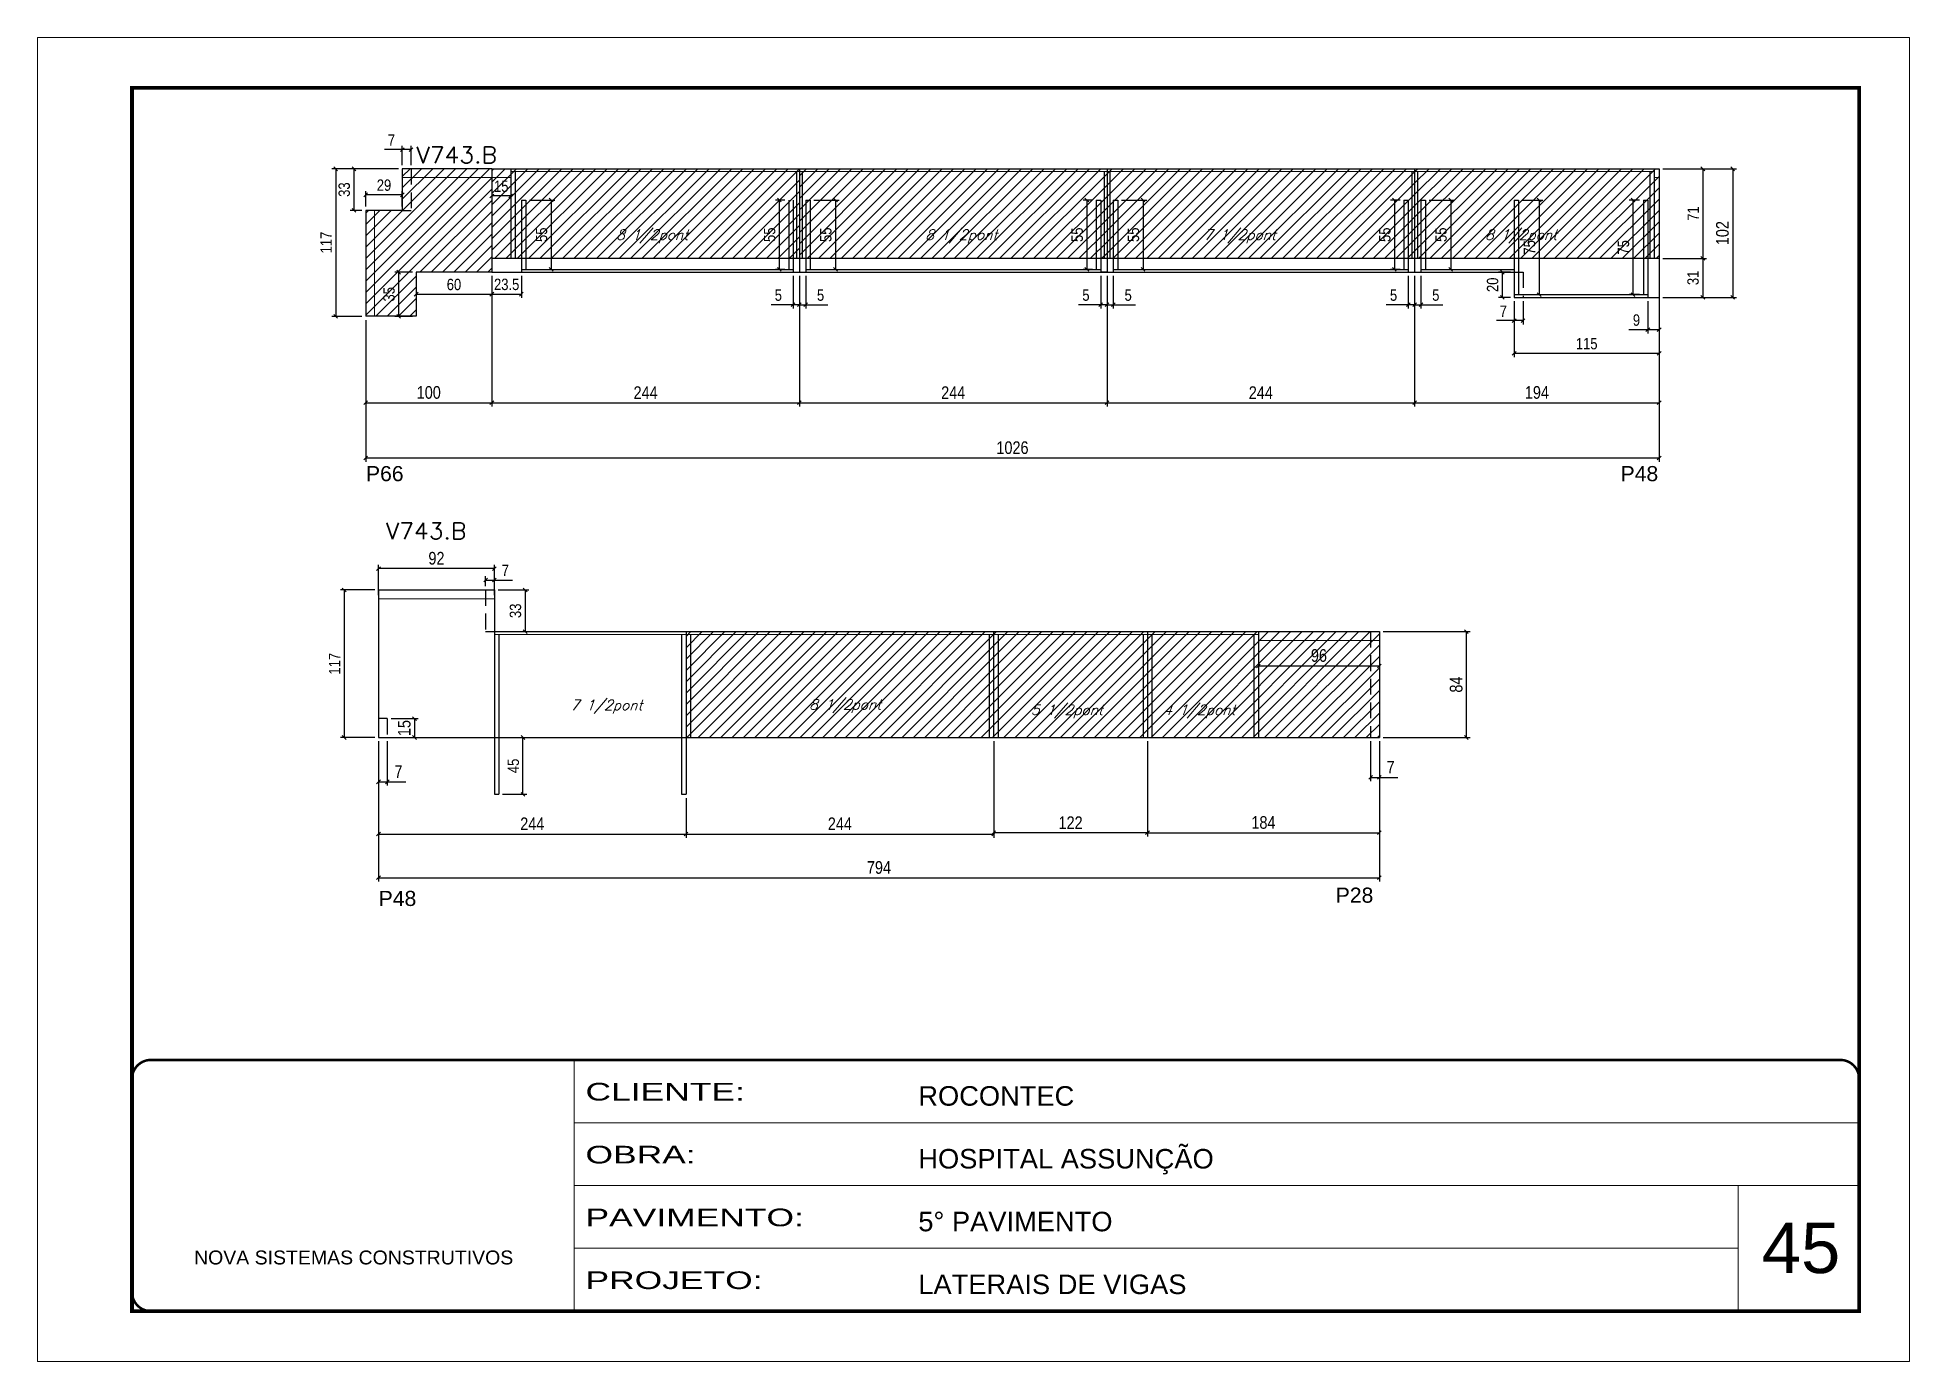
# Model space of a CAD drawing. Extents: x -20960 to -5926, y -2106 to 21915.
# Drawn here: x -12207 to -10722, y 8231 to 9281 of the extents above; entities that cross this region are included whole.
import ezdxf

# ---------------------------------------------------------------- set-up
doc = ezdxf.new("R2010")
doc.units = 0
for name, pattern in [('CONTINUO', [0]), ('DASHED', [0.75, 0.5, -0.25]), ('HIDDEN', [0.375, 0.25, -0.125])]:
    doc.linetypes.add(name, pattern=pattern)
for name, color, linetype in [('5', 5, 'Continuous'), ('COTA', 241, 'Continuous'), ('Painéis', 200, 'Continuous'), ('Reaproveitamento', 251, 'Continuous'), ('SARR_2.2x7', 40, 'Continuous'), ('SARR_3.5x7', 81, 'Continuous'), ('texto', 7, 'Continuous')]:
    doc.layers.add(name, color=color, linetype=linetype)
for name, color, linetype, lineweight in [('CARIMBO', 255, 'Continuous', 9), ('Folhas', 255, 'Continuous', 9), ('Sarr 2.2x7', 40, 'Continuous', 9), ('SARRAFO DE PRESSAO', 251, 'DASHED', 9), ('Texto Seção', 7, 'Continuous', 15)]:
    doc.layers.add(name, color=color, linetype=linetype, lineweight=lineweight)
doc.styles.add('ARIAL', font='arial.ttf')
doc.styles.add('COTA TECNICA', font='techl___.ttf', dxfattribs={"height": 10})
doc.styles.add('COTA TECNICA-50', font='techl___.ttf', dxfattribs={"height": 9})
doc.styles.add('REGUA-120', font='ROMANS.shx', dxfattribs={"height": 15})
doc.styles.add('Romans', font='romans.shx')
doc.styles.get("Standard").update_dxf_attribs({"font": 'arial.ttf'})
doc.styles.add('Tecnologia', font='')
doc.styles.get('Tecnologia').set_extended_font_data('Forgotten Futurist')
doc.dimstyles.new('COTA PAINEL-50', dxfattribs={"dimtxt": 9, "dimasz": 3, "dimexe": 3, "dimexo": 3, "dimgap": 3, "dimtad": 1, "dimdec": 1, "dimzin": 12, "dimdsep": 46, "dimtxsty": 'COTA TECNICA-50', "dimblk1": 'OBLIQUE', "dimblk2": 'OBLIQUE', "dimsah": 1, "dimcen": 0.9, "dimclrd": 4, "dimclre": 4, "dimclrt": 240, "dimadec": 1, "dimazin": 3, "dimtfac": 1, "dimtdec": 1, "dimtmove": 0, "dimatfit": 3, "dimfxl": 1, "dimtolj": 1, "dimtzin": 12, "dimarcsym": 0})
doc.dimstyles.new('PAINEL', dxfattribs={"dimtxt": 10, "dimasz": 3, "dimexe": 3, "dimexo": 3, "dimgap": 3, "dimtad": 1, "dimdec": 1, "dimzin": 12, "dimdsep": 46, "dimtxsty": 'COTA TECNICA', "dimblk1": 'OBLIQUE', "dimblk2": 'OBLIQUE', "dimsah": 1, "dimcen": 0.9, "dimclrd": 4, "dimclre": 4, "dimclrt": 240, "dimadec": 1, "dimazin": 3, "dimtfac": 1, "dimtdec": 1, "dimtmove": 0, "dimatfit": 3, "dimfxl": 1, "dimtolj": 1, "dimtzin": 12, "dimarcsym": 0})
pattern_1 = [(45, (-4755, 2297.15), (-4.490128, 4.490128), [])]
pattern_2 = [(45, (-4755, 2264.15), (-4.490128, 4.490128), [])]

msp = doc.modelspace()

# ---------------------------------------------------------------- texts
at = {"layer": '5', "linetype": 'Continuous'}
for s, p in [('P66', (-11946.41, 8929.19)), ('P48', (-10951.2, 8929.19)), ('P48', (-11936.32, 8592.33)), ('P28', (-11177.17, 8594.91))]:
    msp.add_text(s, height=12, rotation=359.99996, dxfattribs=at).set_placement(p)
at = {"layer": 'CARIMBO', "style": 'ARIAL'}
msp.add_text('45', height=40, dxfattribs=at).set_placement((-10839.14, 8301.21))
at = {"layer": 'texto', "color": 2, "char_height": 8, "attachment_point": 5, "style": 'Romans'}
for s, insert in [('{\\Q19;\\C256;8 1/2pont}', (-11719.39, 9123.33)), ('{\\Q19;\\C256;8 1/2pont}', (-11474.18, 9123.33)), ('{\\Q19;\\C256;7 1/2pont}', (-11253.18, 9123.33)), ('{\\Q19;\\C256;8 1/2pont}', (-11030.14, 9123.33)), ('{\\Q19;\\C256;7 1/2pont}', (-11755.69, 8750.35)), ('{\\Q19;\\C256;8 1/2pont}', (-11566.34, 8750.81)), ('{\\Q19;\\C256;5 1/2pont}', (-11390.46, 8746.56)), ('{\\Q19;\\C256;4 1/2pont}', (-11285.33, 8746.56))]:
    msp.add_mtext(s, dxfattribs=dict(at, insert=insert))
at = {"layer": 'Texto Seção', "style": 'REGUA-120', "width": 1.05}
for p in [(-11906.27, 9181.43), (-11930.5, 8883.27)]:
    msp.add_text('V743.B', height=13, dxfattribs=at).set_placement(p)

# ---------------------------------------------------------------- blocks, each defined once
blk = doc.blocks.new('9999999999')
at = {"color": 30, "linetype": 'CONTINUO'}
for p, q in [((98564.6, 34230.2), (98564.6, 34429.4)), ((98564.6, 34379.6), (99584, 34379.6)), ((98564.6, 34329.8), (99488, 34329.8)), ((99584, 34329.8), (99488, 34329.8)), ((99488, 34329.8), (99488, 34230.2)), ((98564.6, 34280), (99488, 34280))]:
    blk.add_line(p, q, dxfattribs=at)
at = {"color": 30, "linetype": 'CONTINUO', "const_width": 2}
blk.add_lwpolyline([(99584, 34230.2), (99584, 34414.4, 0.414214), (99569, 34429.4), (98229, 34429.4, 0.414214), (98214, 34414.4), (98214, 34245.2, 0.414214), (98229, 34230.2), (99584, 34230.2)], format="xyb", dxfattribs=at)
at = {"layer": 'Folhas'}
blk.add_lwpolyline([(98139, 34190.2), (99624, 34190.2), (99624, 35240.2), (98139, 35240.2)], close=True, dxfattribs=at)
at = {"layer": 'Folhas', "color": 30, "const_width": 3}
blk.add_lwpolyline([(98214, 34230.2), (99584, 34230.2), (99584, 35200.2), (98214, 35200.2)], close=True, dxfattribs=at)
at = {"color": 7, "linetype": 'Continuous', "ltscale": 5, "style": 'ARIAL'}
for s, height, p in [('ROCONTEC', 15.48, (98837.7, 34393.1)), ('HOSPITAL ASSUNÇÃO', 15.483, (98837.7, 34343.3)), ('5° PAVIMENTO', 15.483, (98837.7, 34293.5)), ('NOVA SISTEMAS CONSTRUTIVOS', 11.059, (98263.2, 34267.2)), ('LATERAIS DE VIGAS', 15.483, (98837.7, 34243.7))]:
    blk.add_text(s, height=height, dxfattribs=at).set_placement(p)
at = {"layer": 'Folhas', "color": 7, "style": 'Tecnologia', "width": 1.5}
for s, p in [('CLIENTE:', (98573.7, 34397.2)), ('OBRA:', (98573.7, 34347.3)), ('PAVIMENTO:', (98573.7, 34297.5)), ('PROJETO:', (98573.7, 34247.7))]:
    blk.add_text(s, height=14, dxfattribs=at).set_placement(p)
blk = doc.blocks.new('_Oblique')
at = {"color": 0, "linetype": 'ByBlock', "lineweight": -2}
blk.add_line((-0.5, -0.5), (0.5, 0.5), dxfattribs=at)
blk = doc.blocks.new('*D1559')
at = {"layer": 'COTA', "color": 4, "linetype": 'ByBlock', "lineweight": -2, "transparency": 16777216}
for p, q in [((-11846.6, 9091.9), (-11846.6, 8988.4)), ((-11602.6, 9091.9), (-11602.6, 8988.4)), ((-11846.6, 8991.4), (-11602.6, 8991.4))]:
    blk.add_line(p, q, dxfattribs=at)
at = {"layer": 'Defpoints', "color": 0, "linetype": 'ByBlock', "transparency": 16777216}
for p in [(-11846.6, 9094.9), (-11602.6, 9094.9), (-11602.6, 8991.4)]:
    blk.add_point(p, dxfattribs=at)
at = {"layer": 'COTA', "color": 4, "linetype": 'ByBlock', "lineweight": -2, "transparency": 16777216, "xscale": 3, "yscale": 3, "zscale": 3, "rotation": 180}
blk.add_blockref('_Oblique', (-11846.6, 8991.4), dxfattribs=at)
at = {"layer": 'COTA', "color": 4, "linetype": 'ByBlock', "lineweight": -2, "transparency": 16777216, "xscale": 3, "yscale": 3, "zscale": 3}
blk.add_blockref('_Oblique', (-11602.6, 8991.4), dxfattribs=at)
at = {"layer": 'COTA', "color": 240, "linetype": 'ByBlock', "transparency": 16777216, "insert": (-11724.6, 8999.4), "char_height": 10, "attachment_point": 5, "style": 'COTA TECNICA'}
blk.add_mtext('\\A1;244', dxfattribs=at)
blk = doc.blocks.new('*D1560')
at = {"layer": 'COTA', "color": 4, "linetype": 'ByBlock', "lineweight": -2, "transparency": 16777216}
for p, q in [((-11602.6, 9091.9), (-11602.6, 8988.4)), ((-11358.6, 9091.9), (-11358.6, 8988.4)), ((-11602.6, 8991.4), (-11358.6, 8991.4))]:
    blk.add_line(p, q, dxfattribs=at)
at = {"layer": 'Defpoints', "color": 0, "linetype": 'ByBlock', "transparency": 16777216}
for p in [(-11602.6, 9094.9), (-11358.6, 9094.9), (-11358.6, 8991.4)]:
    blk.add_point(p, dxfattribs=at)
at = {"layer": 'COTA', "color": 4, "linetype": 'ByBlock', "lineweight": -2, "transparency": 16777216, "xscale": 3, "yscale": 3, "zscale": 3, "rotation": 180}
blk.add_blockref('_Oblique', (-11602.6, 8991.4), dxfattribs=at)
at = {"layer": 'COTA', "color": 4, "linetype": 'ByBlock', "lineweight": -2, "transparency": 16777216, "xscale": 3, "yscale": 3, "zscale": 3}
blk.add_blockref('_Oblique', (-11358.6, 8991.4), dxfattribs=at)
at = {"layer": 'COTA', "color": 240, "linetype": 'ByBlock', "transparency": 16777216, "insert": (-11480.6, 8999.4), "char_height": 10, "attachment_point": 5, "style": 'COTA TECNICA'}
blk.add_mtext('\\A1;244', dxfattribs=at)
blk = doc.blocks.new('*D1561')
at = {"layer": 'COTA', "color": 4, "linetype": 'ByBlock', "lineweight": -2, "transparency": 16777216}
for p, q in [((-11114.6, 9091.9), (-11114.6, 8988.4)), ((-10920.6, 9091.9), (-10920.6, 8988.4)), ((-11114.6, 8991.4), (-10920.6, 8991.4))]:
    blk.add_line(p, q, dxfattribs=at)
at = {"layer": 'Defpoints', "color": 0, "linetype": 'ByBlock', "transparency": 16777216}
for p in [(-11114.6, 9094.9), (-10920.6, 9094.9), (-10920.6, 8991.4)]:
    blk.add_point(p, dxfattribs=at)
at = {"layer": 'COTA', "color": 4, "linetype": 'ByBlock', "lineweight": -2, "transparency": 16777216, "xscale": 3, "yscale": 3, "zscale": 3, "rotation": 180}
blk.add_blockref('_Oblique', (-11114.6, 8991.4), dxfattribs=at)
at = {"layer": 'COTA', "color": 4, "linetype": 'ByBlock', "lineweight": -2, "transparency": 16777216, "xscale": 3, "yscale": 3, "zscale": 3}
blk.add_blockref('_Oblique', (-10920.6, 8991.4), dxfattribs=at)
at = {"layer": 'COTA', "color": 240, "linetype": 'ByBlock', "transparency": 16777216, "insert": (-11017.6, 8999.5), "char_height": 10, "attachment_point": 5, "style": 'COTA TECNICA'}
blk.add_mtext('\\A1;194', dxfattribs=at)
blk = doc.blocks.new('*D1531')
at = {"layer": 'COTA', "color": 4, "linetype": 'ByBlock', "lineweight": -2, "transparency": 16777216}
for p, q in [((-10917.6, 9176.9), (-10859.3, 9176.9)), ((-10862.3, 9176.9), (-10862.3, 9074.9)), ((-10917.6, 9074.9), (-10859.3, 9074.9))]:
    blk.add_line(p, q, dxfattribs=at)
at = {"layer": 'Defpoints', "color": 0, "linetype": 'ByBlock', "transparency": 16777216}
for p in [(-10920.6, 9176.9), (-10920.6, 9074.9), (-10862.3, 9074.9)]:
    blk.add_point(p, dxfattribs=at)
at = {"layer": 'COTA', "color": 4, "linetype": 'ByBlock', "lineweight": -2, "transparency": 16777216, "xscale": 3, "yscale": 3, "zscale": 3}
for p, rotation in [((-10862.3, 9176.9), 90), ((-10862.3, 9074.9), 270)]:
    blk.add_blockref('_Oblique', p, dxfattribs=dict(at, rotation=rotation))
at = {"layer": 'COTA', "color": 240, "linetype": 'ByBlock', "transparency": 16777216, "insert": (-10870.4, 9125.9), "char_height": 10, "attachment_point": 5, "rotation": 90, "style": 'COTA TECNICA'}
blk.add_mtext('\\A1;102', dxfattribs=at)
blk = doc.blocks.new('*D1532')
at = {"layer": 'COTA', "color": 4, "linetype": 'ByBlock', "lineweight": -2, "transparency": 16777216}
for p, q in [((-10920.6, 9091.9), (-10920.6, 8944.6)), ((-11946.6, 9056.9), (-11946.6, 8944.6)), ((-11946.6, 8947.6), (-10920.6, 8947.6))]:
    blk.add_line(p, q, dxfattribs=at)
at = {"layer": 'Defpoints', "color": 0, "linetype": 'ByBlock', "transparency": 16777216}
for p in [(-10920.6, 9094.9), (-11946.6, 9059.9), (-10920.6, 8947.6)]:
    blk.add_point(p, dxfattribs=at)
at = {"layer": 'COTA', "color": 4, "linetype": 'ByBlock', "lineweight": -2, "transparency": 16777216, "xscale": 3, "yscale": 3, "zscale": 3, "rotation": 180}
blk.add_blockref('_Oblique', (-11946.6, 8947.6), dxfattribs=at)
at = {"layer": 'COTA', "color": 4, "linetype": 'ByBlock', "lineweight": -2, "transparency": 16777216, "xscale": 3, "yscale": 3, "zscale": 3}
blk.add_blockref('_Oblique', (-10920.6, 8947.6), dxfattribs=at)
at = {"layer": 'COTA', "color": 240, "linetype": 'ByBlock', "transparency": 16777216, "insert": (-11433.6, 8955.7), "char_height": 10, "attachment_point": 5, "style": 'COTA TECNICA'}
blk.add_mtext('\\A1;1026', dxfattribs=at)
blk = doc.blocks.new('*D1533')
at = {"layer": 'COTA', "color": 4, "linetype": 'ByBlock', "lineweight": -2, "transparency": 16777216}
for p, q in [((-11358.6, 9091.9), (-11358.6, 8988.4)), ((-11114.6, 9091.9), (-11114.6, 8988.4)), ((-11358.6, 8991.4), (-11114.6, 8991.4))]:
    blk.add_line(p, q, dxfattribs=at)
at = {"layer": 'Defpoints', "color": 0, "linetype": 'ByBlock', "transparency": 16777216}
for p in [(-11358.6, 9094.9), (-11114.6, 9094.9), (-11114.6, 8991.4)]:
    blk.add_point(p, dxfattribs=at)
at = {"layer": 'COTA', "color": 4, "linetype": 'ByBlock', "lineweight": -2, "transparency": 16777216, "xscale": 3, "yscale": 3, "zscale": 3, "rotation": 180}
blk.add_blockref('_Oblique', (-11358.6, 8991.4), dxfattribs=at)
at = {"layer": 'COTA', "color": 4, "linetype": 'ByBlock', "lineweight": -2, "transparency": 16777216, "xscale": 3, "yscale": 3, "zscale": 3}
blk.add_blockref('_Oblique', (-11114.6, 8991.4), dxfattribs=at)
at = {"layer": 'COTA', "color": 240, "linetype": 'ByBlock', "transparency": 16777216, "insert": (-11236.6, 8999.4), "char_height": 10, "attachment_point": 5, "style": 'COTA TECNICA'}
blk.add_mtext('\\A1;244', dxfattribs=at)
blk = doc.blocks.new('*D1534')
at = {"layer": 'COTA', "color": 4, "linetype": 'ByBlock', "lineweight": -2, "transparency": 16777216}
for p, q in [((-11936.5, 8722.9), (-11936.5, 8646.4)), ((-11692.5, 8677.9), (-11692.5, 8646.4)), ((-11936.5, 8649.4), (-11692.5, 8649.4))]:
    blk.add_line(p, q, dxfattribs=at)
at = {"layer": 'Defpoints', "color": 0, "linetype": 'ByBlock', "transparency": 16777216}
for p in [(-11936.5, 8725.9), (-11692.5, 8680.9), (-11692.5, 8649.4)]:
    blk.add_point(p, dxfattribs=at)
at = {"layer": 'COTA', "color": 4, "linetype": 'ByBlock', "lineweight": -2, "transparency": 16777216, "xscale": 3, "yscale": 3, "zscale": 3, "rotation": 180}
blk.add_blockref('_Oblique', (-11936.5, 8649.4), dxfattribs=at)
at = {"layer": 'COTA', "color": 4, "linetype": 'ByBlock', "lineweight": -2, "transparency": 16777216, "xscale": 3, "yscale": 3, "zscale": 3}
blk.add_blockref('_Oblique', (-11692.5, 8649.4), dxfattribs=at)
at = {"layer": 'COTA', "color": 240, "linetype": 'ByBlock', "transparency": 16777216, "insert": (-11814.5, 8657.5), "char_height": 10, "attachment_point": 5, "style": 'COTA TECNICA'}
blk.add_mtext('\\A1;244', dxfattribs=at)
blk = doc.blocks.new('*D1535')
at = {"layer": 'COTA', "color": 4, "linetype": 'ByBlock', "lineweight": -2, "transparency": 16777216}
for p, q in [((-11936.5, 8722.9), (-11936.5, 8611.7)), ((-11142.5, 8722.9), (-11142.5, 8611.7)), ((-11936.5, 8614.7), (-11142.5, 8614.7))]:
    blk.add_line(p, q, dxfattribs=at)
at = {"layer": 'Defpoints', "color": 0, "linetype": 'ByBlock', "transparency": 16777216}
for p in [(-11936.5, 8725.9), (-11142.5, 8725.9), (-11142.5, 8614.7)]:
    blk.add_point(p, dxfattribs=at)
at = {"layer": 'COTA', "color": 4, "linetype": 'ByBlock', "lineweight": -2, "transparency": 16777216, "xscale": 3, "yscale": 3, "zscale": 3, "rotation": 180}
blk.add_blockref('_Oblique', (-11936.5, 8614.7), dxfattribs=at)
at = {"layer": 'COTA', "color": 4, "linetype": 'ByBlock', "lineweight": -2, "transparency": 16777216, "xscale": 3, "yscale": 3, "zscale": 3}
blk.add_blockref('_Oblique', (-11142.5, 8614.7), dxfattribs=at)
at = {"layer": 'COTA', "color": 240, "linetype": 'ByBlock', "transparency": 16777216, "insert": (-11539.5, 8622.8), "char_height": 10, "attachment_point": 5, "style": 'COTA TECNICA'}
blk.add_mtext('\\A1;794', dxfattribs=at)
blk = doc.blocks.new('*D1536')
at = {"layer": 'COTA', "color": 4, "linetype": 'ByBlock', "lineweight": -2, "transparency": 16777216}
for p, q in [((-11448.5, 8722.9), (-11448.5, 8646.4)), ((-11692.5, 8677.9), (-11692.5, 8646.4)), ((-11692.5, 8649.4), (-11448.5, 8649.4))]:
    blk.add_line(p, q, dxfattribs=at)
at = {"layer": 'Defpoints', "color": 0, "linetype": 'ByBlock', "transparency": 16777216}
for p in [(-11448.5, 8725.9), (-11692.5, 8680.9), (-11448.5, 8649.4)]:
    blk.add_point(p, dxfattribs=at)
at = {"layer": 'COTA', "color": 4, "linetype": 'ByBlock', "lineweight": -2, "transparency": 16777216, "xscale": 3, "yscale": 3, "zscale": 3, "rotation": 180}
blk.add_blockref('_Oblique', (-11692.5, 8649.4), dxfattribs=at)
at = {"layer": 'COTA', "color": 4, "linetype": 'ByBlock', "lineweight": -2, "transparency": 16777216, "xscale": 3, "yscale": 3, "zscale": 3}
blk.add_blockref('_Oblique', (-11448.5, 8649.4), dxfattribs=at)
at = {"layer": 'COTA', "color": 240, "linetype": 'ByBlock', "transparency": 16777216, "insert": (-11570.5, 8657.5), "char_height": 10, "attachment_point": 5, "style": 'COTA TECNICA'}
blk.add_mtext('\\A1;244', dxfattribs=at)
blk = doc.blocks.new('*D1562')
at = {"layer": 'COTA', "color": 4, "linetype": 'ByBlock', "lineweight": -2, "transparency": 16777216}
for p, q in [((-11139.5, 8809.9), (-11070.5, 8809.9)), ((-11073.5, 8725.9), (-11073.5, 8809.9)), ((-11139.5, 8725.9), (-11070.5, 8725.9))]:
    blk.add_line(p, q, dxfattribs=at)
at = {"layer": 'Defpoints', "color": 0, "linetype": 'ByBlock', "transparency": 16777216}
for p in [(-11142.5, 8809.9), (-11073.5, 8809.9), (-11142.5, 8725.9)]:
    blk.add_point(p, dxfattribs=at)
at = {"layer": 'COTA', "color": 4, "linetype": 'ByBlock', "lineweight": -2, "transparency": 16777216, "xscale": 3, "yscale": 3, "zscale": 3}
for p, rotation in [((-11073.5, 8809.9), 90), ((-11073.5, 8725.9), 270)]:
    blk.add_blockref('_Oblique', p, dxfattribs=dict(at, rotation=rotation))
at = {"layer": 'COTA', "color": 240, "linetype": 'ByBlock', "transparency": 16777216, "insert": (-11081.6, 8767.9), "char_height": 10, "attachment_point": 5, "rotation": 90, "style": 'COTA TECNICA'}
blk.add_mtext('\\A1;84', dxfattribs=at)
blk = doc.blocks.new('*D1537')
at = {"layer": 'COTA', "color": 4, "linetype": 'ByBlock', "lineweight": -2, "transparency": 16777216}
for p, q in [((-11448.5, 8722.9), (-11448.5, 8647.4)), ((-11326.5, 8722.9), (-11326.5, 8647.4)), ((-11326.5, 8650.4), (-11448.5, 8650.4))]:
    blk.add_line(p, q, dxfattribs=at)
at = {"layer": 'Defpoints', "color": 0, "linetype": 'ByBlock', "transparency": 16777216}
for p in [(-11448.5, 8725.9), (-11326.5, 8725.9), (-11448.5, 8650.4)]:
    blk.add_point(p, dxfattribs=at)
at = {"layer": 'COTA', "color": 4, "linetype": 'ByBlock', "lineweight": -2, "transparency": 16777216, "xscale": 3, "yscale": 3, "zscale": 3, "rotation": 180}
blk.add_blockref('_Oblique', (-11448.5, 8650.4), dxfattribs=at)
at = {"layer": 'COTA', "color": 4, "linetype": 'ByBlock', "lineweight": -2, "transparency": 16777216, "xscale": 3, "yscale": 3, "zscale": 3}
blk.add_blockref('_Oblique', (-11326.5, 8650.4), dxfattribs=at)
at = {"layer": 'COTA', "color": 240, "linetype": 'ByBlock', "transparency": 16777216, "insert": (-11387.5, 8658.4), "char_height": 10, "attachment_point": 5, "style": 'COTA TECNICA'}
blk.add_mtext('\\A1;122', dxfattribs=at)
blk = doc.blocks.new('*D1538')
at = {"layer": 'COTA', "color": 4, "linetype": 'ByBlock', "lineweight": -2, "transparency": 16777216}
for p, q in [((-11326.5, 8722.9), (-11326.5, 8647.4)), ((-11142.5, 8722.9), (-11142.5, 8647.4)), ((-11326.5, 8650.4), (-11142.5, 8650.4))]:
    blk.add_line(p, q, dxfattribs=at)
at = {"layer": 'Defpoints', "color": 0, "linetype": 'ByBlock', "transparency": 16777216}
for p in [(-11326.5, 8725.9), (-11142.5, 8725.9), (-11142.5, 8650.4)]:
    blk.add_point(p, dxfattribs=at)
at = {"layer": 'COTA', "color": 4, "linetype": 'ByBlock', "lineweight": -2, "transparency": 16777216, "xscale": 3, "yscale": 3, "zscale": 3, "rotation": 180}
blk.add_blockref('_Oblique', (-11326.5, 8650.4), dxfattribs=at)
at = {"layer": 'COTA', "color": 4, "linetype": 'ByBlock', "lineweight": -2, "transparency": 16777216, "xscale": 3, "yscale": 3, "zscale": 3}
blk.add_blockref('_Oblique', (-11142.5, 8650.4), dxfattribs=at)
at = {"layer": 'COTA', "color": 240, "linetype": 'ByBlock', "transparency": 16777216, "insert": (-11234.5, 8658.5), "char_height": 10, "attachment_point": 5, "style": 'COTA TECNICA'}
blk.add_mtext('\\A1;184', dxfattribs=at)
blk = doc.blocks.new('*D1539')
at = {"layer": 'COTA', "color": 4, "lineweight": -2, "ltscale": 25, "transparency": 16777216}
for p, q in [((-11846.6, 9065.9), (-11846.6, 8988.4)), ((-11946.6, 9056.9), (-11946.6, 8988.4)), ((-11946.6, 8991.4), (-11846.6, 8991.4))]:
    blk.add_line(p, q, dxfattribs=at)
at = {"layer": 'Defpoints', "color": 0, "ltscale": 25, "transparency": 16777216}
for p in [(-11946.6, 9059.9), (-11846.6, 9068.9), (-11846.6, 8991.4)]:
    blk.add_point(p, dxfattribs=at)
at = {"layer": 'COTA', "color": 4, "lineweight": -2, "ltscale": 25, "transparency": 16777216, "xscale": 3, "yscale": 3, "zscale": 3, "rotation": 180}
blk.add_blockref('_Oblique', (-11946.6, 8991.4), dxfattribs=at)
at = {"layer": 'COTA', "color": 4, "lineweight": -2, "ltscale": 25, "transparency": 16777216, "xscale": 3, "yscale": 3, "zscale": 3}
blk.add_blockref('_Oblique', (-11846.6, 8991.4), dxfattribs=at)
at = {"layer": 'COTA', "color": 240, "ltscale": 25, "transparency": 16777216, "insert": (-11896.6, 8999.5), "char_height": 10, "attachment_point": 5, "style": 'COTA TECNICA'}
blk.add_mtext('\\A1;100', dxfattribs=at)
blk = doc.blocks.new('*D1543')
at = {"layer": 'COTA', "color": 4, "lineweight": -2, "ltscale": 25, "transparency": 16777216}
for p, q in [((-11238.5, 8799.9), (-11238.5, 8779.7)), ((-11142.5, 8799.9), (-11142.5, 8779.7)), ((-11238.5, 8782.7), (-11142.5, 8782.7))]:
    blk.add_line(p, q, dxfattribs=at)
at = {"layer": 'Defpoints', "color": 0, "ltscale": 25, "transparency": 16777216}
for p in [(-11238.5, 8802.9), (-11142.5, 8802.9), (-11142.5, 8782.7)]:
    blk.add_point(p, dxfattribs=at)
at = {"layer": 'COTA', "color": 4, "lineweight": -2, "ltscale": 25, "transparency": 16777216, "xscale": 3, "yscale": 3, "zscale": 3, "rotation": 180}
blk.add_blockref('_Oblique', (-11238.5, 8782.7), dxfattribs=at)
at = {"layer": 'COTA', "color": 4, "lineweight": -2, "ltscale": 25, "transparency": 16777216, "xscale": 3, "yscale": 3, "zscale": 3}
blk.add_blockref('_Oblique', (-11142.5, 8782.7), dxfattribs=at)
at = {"layer": 'COTA', "color": 240, "ltscale": 25, "transparency": 16777216, "insert": (-11190.5, 8790.9), "char_height": 10, "attachment_point": 5, "style": 'COTA TECNICA'}
blk.add_mtext('\\A1;96', dxfattribs=at)
blk = doc.blocks.new('*D1544')
at = {"layer": 'COTA', "color": 4, "lineweight": -2, "ltscale": 25, "transparency": 16777216}
for p, q in [((-11936.5, 8838.9), (-11936.5, 8862.9)), ((-11844.5, 8859.9), (-11936.5, 8859.9)), ((-11844.5, 8838.9), (-11844.5, 8862.9))]:
    blk.add_line(p, q, dxfattribs=at)
at = {"layer": 'Defpoints', "color": 0, "ltscale": 25, "transparency": 16777216}
for p in [(-11936.5, 8859.9), (-11936.5, 8835.9), (-11844.5, 8835.9)]:
    blk.add_point(p, dxfattribs=at)
at = {"layer": 'COTA', "color": 4, "lineweight": -2, "ltscale": 25, "transparency": 16777216, "xscale": 3, "yscale": 3, "zscale": 3, "rotation": 180}
blk.add_blockref('_Oblique', (-11936.5, 8859.9), dxfattribs=at)
at = {"layer": 'COTA', "color": 4, "lineweight": -2, "ltscale": 25, "transparency": 16777216, "xscale": 3, "yscale": 3, "zscale": 3}
blk.add_blockref('_Oblique', (-11844.5, 8859.9), dxfattribs=at)
at = {"layer": 'COTA', "color": 240, "ltscale": 25, "transparency": 16777216, "insert": (-11890.5, 8868), "char_height": 10, "attachment_point": 5, "style": 'COTA TECNICA'}
blk.add_mtext('\\A1;92', dxfattribs=at)
blk = doc.blocks.new('*D1545')
at = {"layer": 'COTA', "color": 4, "lineweight": -2, "ltscale": 25, "transparency": 16777216}
for p, q in [((-11926.5, 8740.9), (-11904.9, 8740.9)), ((-11907.9, 8740.9), (-11907.9, 8725.9)), ((-11926.5, 8725.9), (-11904.9, 8725.9))]:
    blk.add_line(p, q, dxfattribs=at)
at = {"layer": 'Defpoints', "color": 0, "ltscale": 25, "transparency": 16777216}
for p in [(-11929.5, 8740.9), (-11929.5, 8725.9), (-11907.9, 8725.9)]:
    blk.add_point(p, dxfattribs=at)
at = {"layer": 'COTA', "color": 4, "lineweight": -2, "ltscale": 25, "transparency": 16777216, "xscale": 3, "yscale": 3, "zscale": 3}
for p, rotation in [((-11907.9, 8740.9), 90), ((-11907.9, 8725.9), 270)]:
    blk.add_blockref('_Oblique', p, dxfattribs=dict(at, rotation=rotation))
at = {"layer": 'COTA', "color": 240, "ltscale": 25, "transparency": 16777216, "insert": (-11916, 8733.4), "char_height": 10, "attachment_point": 5, "rotation": 90, "style": 'COTA TECNICA'}
blk.add_mtext('\\A1;15', dxfattribs=at)
blk = doc.blocks.new('*D1527')
at = {"layer": 'COTA', "color": 4, "lineweight": -2, "ltscale": 25, "transparency": 16777216}
for p, q in [((-11936.5, 8722.9), (-11936.5, 8687.8)), ((-11929.5, 8722.9), (-11929.5, 8687.8)), ((-11936.5, 8690.8), (-11929.5, 8690.8)), ((-11929.5, 8690.8), (-11914.8, 8690.8))]:
    blk.add_line(p, q, dxfattribs=at)
at = {"layer": 'Defpoints', "color": 0, "ltscale": 25, "transparency": 16777216}
for p in [(-11936.5, 8725.9), (-11929.5, 8725.9), (-11929.5, 8690.8)]:
    blk.add_point(p, dxfattribs=at)
at = {"layer": 'COTA', "color": 4, "lineweight": -2, "ltscale": 25, "transparency": 16777216, "xscale": 3, "yscale": 3, "zscale": 3, "rotation": 180}
blk.add_blockref('_Oblique', (-11936.5, 8690.8), dxfattribs=at)
at = {"layer": 'COTA', "color": 4, "lineweight": -2, "ltscale": 25, "transparency": 16777216, "xscale": 3, "yscale": 3, "zscale": 3}
blk.add_blockref('_Oblique', (-11929.5, 8690.8), dxfattribs=at)
at = {"layer": 'COTA', "color": 240, "ltscale": 25, "transparency": 16777216, "insert": (-11920.6, 8698.9), "char_height": 10, "attachment_point": 5, "style": 'COTA TECNICA'}
blk.add_mtext('\\A1;7', dxfattribs=at)
blk = doc.blocks.new('*D1528')
at = {"layer": 'COTA', "color": 4, "linetype": 'ByBlock', "lineweight": -2, "transparency": 16777216}
for p, q in [((-11149.5, 8722.9), (-11149.5, 8691.3)), ((-11142.5, 8710.9), (-11142.5, 8691.3)), ((-11149.5, 8694.3), (-11142.5, 8694.3)), ((-11142.5, 8694.3), (-11127.8, 8694.3))]:
    blk.add_line(p, q, dxfattribs=at)
at = {"layer": 'Defpoints', "color": 0, "linetype": 'ByBlock', "transparency": 16777216}
for p in [(-11149.5, 8725.9), (-11142.5, 8713.9), (-11142.5, 8694.3)]:
    blk.add_point(p, dxfattribs=at)
at = {"layer": 'COTA', "color": 4, "linetype": 'ByBlock', "lineweight": -2, "transparency": 16777216, "xscale": 3, "yscale": 3, "zscale": 3, "rotation": 180}
blk.add_blockref('_Oblique', (-11149.5, 8694.3), dxfattribs=at)
at = {"layer": 'COTA', "color": 4, "linetype": 'ByBlock', "lineweight": -2, "transparency": 16777216, "xscale": 3, "yscale": 3, "zscale": 3}
blk.add_blockref('_Oblique', (-11142.5, 8694.3), dxfattribs=at)
at = {"layer": 'COTA', "color": 240, "linetype": 'ByBlock', "transparency": 16777216, "insert": (-11133.6, 8702.4), "char_height": 10, "attachment_point": 5, "style": 'COTA TECNICA'}
blk.add_mtext('\\A1;7', dxfattribs=at)
blk = doc.blocks.new('*D1546')
at = {"layer": 'COTA', "color": 4, "lineweight": -2, "transparency": 16777216}
for p, q in [((-11920.6, 9176.9), (-11973.4, 9176.9)), ((-11970.4, 9176.9), (-11970.4, 9059.9)), ((-11949.6, 9059.9), (-11973.4, 9059.9))]:
    blk.add_line(p, q, dxfattribs=at)
at = {"layer": 'Defpoints', "color": 0, "transparency": 16777216}
for p in [(-11917.6, 9176.9), (-11970.4, 9059.9), (-11946.6, 9059.9)]:
    blk.add_point(p, dxfattribs=at)
at = {"layer": 'COTA', "color": 4, "lineweight": -2, "transparency": 16777216, "xscale": 3, "yscale": 3, "zscale": 3}
for p, rotation in [((-11970.4, 9176.9), 90), ((-11970.4, 9059.9), 270)]:
    blk.add_blockref('_Oblique', p, dxfattribs=dict(at, rotation=rotation))
at = {"layer": 'COTA', "color": 240, "transparency": 16777216, "insert": (-11978, 9118.4), "char_height": 9, "attachment_point": 5, "rotation": 90, "style": 'COTA TECNICA-50'}
blk.add_mtext('\\A1;117', dxfattribs=at)
blk = doc.blocks.new('*D1547')
at = {"layer": 'COTA', "color": 4, "lineweight": -2, "transparency": 16777216}
for p, q in [((-11909.6, 9094.9), (-11923.4, 9094.9)), ((-11920.4, 9059.9), (-11920.4, 9094.9)), ((-11909.6, 9059.9), (-11923.4, 9059.9))]:
    blk.add_line(p, q, dxfattribs=at)
at = {"layer": 'Defpoints', "color": 0, "transparency": 16777216}
for p in [(-11920.4, 9094.9), (-11906.6, 9094.9), (-11906.6, 9059.9)]:
    blk.add_point(p, dxfattribs=at)
at = {"layer": 'COTA', "color": 4, "lineweight": -2, "transparency": 16777216, "xscale": 3, "yscale": 3, "zscale": 3}
for p, rotation in [((-11920.4, 9094.9), 90), ((-11920.4, 9059.9), 270)]:
    blk.add_blockref('_Oblique', p, dxfattribs=dict(at, rotation=rotation))
at = {"layer": 'COTA', "color": 240, "transparency": 16777216, "insert": (-11928.1, 9077.4), "char_height": 9, "attachment_point": 5, "rotation": 90, "style": 'COTA TECNICA-50'}
blk.add_mtext('\\A1;35', dxfattribs=at)
blk = doc.blocks.new('*D1548')
at = {"layer": 'COTA', "color": 4, "lineweight": -2, "transparency": 16777216}
for p, q in [((-11906.6, 9091.9), (-11906.6, 9074.5)), ((-11846.6, 9091.9), (-11846.6, 9074.5)), ((-11906.6, 9077.5), (-11846.6, 9077.5))]:
    blk.add_line(p, q, dxfattribs=at)
at = {"layer": 'Defpoints', "color": 0, "transparency": 16777216}
for p in [(-11906.6, 9094.9), (-11846.6, 9094.9), (-11846.6, 9077.5)]:
    blk.add_point(p, dxfattribs=at)
at = {"layer": 'COTA', "color": 4, "lineweight": -2, "transparency": 16777216, "xscale": 3, "yscale": 3, "zscale": 3, "rotation": 180}
blk.add_blockref('_Oblique', (-11906.6, 9077.5), dxfattribs=at)
at = {"layer": 'COTA', "color": 4, "lineweight": -2, "transparency": 16777216, "xscale": 3, "yscale": 3, "zscale": 3}
blk.add_blockref('_Oblique', (-11846.6, 9077.5), dxfattribs=at)
at = {"layer": 'COTA', "color": 240, "transparency": 16777216, "insert": (-11876.6, 9085.1), "char_height": 9, "attachment_point": 5, "style": 'COTA TECNICA-50'}
blk.add_mtext('\\A1;60', dxfattribs=at)
blk = doc.blocks.new('*D1549')
at = {"layer": 'COTA', "color": 4, "lineweight": -2, "transparency": 16777216}
for p, q in [((-10917.6, 9176.9), (-10883, 9176.9)), ((-10886, 9176.9), (-10886, 9105.9)), ((-10917.6, 9105.9), (-10883, 9105.9))]:
    blk.add_line(p, q, dxfattribs=at)
at = {"layer": 'Defpoints', "color": 0, "transparency": 16777216}
for p in [(-10920.6, 9176.9), (-10920.6, 9105.9), (-10886, 9105.9)]:
    blk.add_point(p, dxfattribs=at)
at = {"layer": 'COTA', "color": 4, "lineweight": -2, "transparency": 16777216, "xscale": 3, "yscale": 3, "zscale": 3}
for p, rotation in [((-10886, 9176.9), 90), ((-10886, 9105.9), 270)]:
    blk.add_blockref('_Oblique', p, dxfattribs=dict(at, rotation=rotation))
at = {"layer": 'COTA', "color": 240, "transparency": 16777216, "insert": (-10893.6, 9141.4), "char_height": 9, "attachment_point": 5, "rotation": 90, "style": 'COTA TECNICA-50'}
blk.add_mtext('\\A1;71', dxfattribs=at)
blk = doc.blocks.new('*D1550')
at = {"layer": 'COTA', "color": 4, "lineweight": -2, "transparency": 16777216}
for p, q in [((-11370.1, 9152.1), (-11377.6, 9152.1)), ((-11374.6, 9152.1), (-11374.6, 9097.1)), ((-11370.1, 9097.1), (-11377.6, 9097.1))]:
    blk.add_line(p, q, dxfattribs=at)
at = {"layer": 'Defpoints', "color": 0, "transparency": 16777216}
for p in [(-11367.1, 9152.1), (-11374.6, 9097.1), (-11367.1, 9097.1)]:
    blk.add_point(p, dxfattribs=at)
at = {"layer": 'COTA', "color": 4, "lineweight": -2, "transparency": 16777216, "xscale": 3, "yscale": 3, "zscale": 3}
for p, rotation in [((-11374.6, 9152.1), 90), ((-11374.6, 9097.1), 270)]:
    blk.add_blockref('_Oblique', p, dxfattribs=dict(at, rotation=rotation))
at = {"layer": 'COTA', "color": 240, "transparency": 16777216, "insert": (-11382.2, 9124.6), "char_height": 9, "attachment_point": 5, "rotation": 90, "style": 'COTA TECNICA-50'}
blk.add_mtext('\\A1;55', dxfattribs=at)
blk = doc.blocks.new('*D1551')
at = {"layer": 'COTA', "color": 4, "lineweight": -2, "transparency": 16777216}
for p, q in [((-11602.6, 9091.9), (-11602.6, 9066.1)), ((-11597.6, 9091.9), (-11597.6, 9066.1)), ((-11602.6, 9069.1), (-11605.6, 9069.1)), ((-11602.6, 9069.1), (-11597.6, 9069.1)), ((-11597.6, 9069.1), (-11580.1, 9069.1))]:
    blk.add_line(p, q, dxfattribs=at)
at = {"layer": 'Defpoints', "color": 0, "transparency": 16777216}
for p in [(-11602.6, 9094.9), (-11597.6, 9094.9), (-11597.6, 9069.1)]:
    blk.add_point(p, dxfattribs=at)
at = {"layer": 'COTA', "color": 4, "lineweight": -2, "transparency": 16777216, "xscale": 3, "yscale": 3, "zscale": 3}
blk.add_blockref('_Oblique', (-11602.6, 9069.1), dxfattribs=at)
at = {"layer": 'COTA', "color": 4, "lineweight": -2, "transparency": 16777216, "xscale": 3, "yscale": 3, "zscale": 3, "rotation": 180}
blk.add_blockref('_Oblique', (-11597.6, 9069.1), dxfattribs=at)
at = {"layer": 'COTA', "color": 240, "transparency": 16777216, "insert": (-11585.8, 9076.7), "char_height": 9, "attachment_point": 5, "style": 'COTA TECNICA-50'}
blk.add_mtext('\\A1;5', dxfattribs=at)
blk = doc.blocks.new('*D1552')
at = {"layer": 'COTA', "color": 4, "lineweight": -2, "transparency": 16777216}
for p, q in [((-11591.1, 9152.1), (-11571, 9152.1)), ((-11574, 9152.1), (-11574, 9097.1)), ((-11591.1, 9097.1), (-11571, 9097.1))]:
    blk.add_line(p, q, dxfattribs=at)
at = {"layer": 'Defpoints', "color": 0, "transparency": 16777216}
for p in [(-11594.1, 9152.1), (-11594.1, 9097.1), (-11574, 9097.1)]:
    blk.add_point(p, dxfattribs=at)
at = {"layer": 'COTA', "color": 4, "lineweight": -2, "transparency": 16777216, "xscale": 3, "yscale": 3, "zscale": 3}
for p, rotation in [((-11574, 9152.1), 90), ((-11574, 9097.1), 270)]:
    blk.add_blockref('_Oblique', p, dxfattribs=dict(at, rotation=rotation))
at = {"layer": 'COTA', "color": 240, "transparency": 16777216, "insert": (-11581.6, 9124.6), "char_height": 9, "attachment_point": 5, "rotation": 90, "style": 'COTA TECNICA-50'}
blk.add_mtext('\\A1;55', dxfattribs=at)
blk = doc.blocks.new('*D1553')
at = {"layer": 'COTA', "color": 4, "lineweight": -2, "transparency": 16777216}
for p, q in [((-11126.1, 9152.1), (-11133.6, 9152.1)), ((-11130.6, 9152.1), (-11130.6, 9097.1)), ((-11126.1, 9097.1), (-11133.6, 9097.1))]:
    blk.add_line(p, q, dxfattribs=at)
at = {"layer": 'Defpoints', "color": 0, "transparency": 16777216}
for p in [(-11123.1, 9152.1), (-11130.6, 9097.1), (-11123.1, 9097.1)]:
    blk.add_point(p, dxfattribs=at)
at = {"layer": 'COTA', "color": 4, "lineweight": -2, "transparency": 16777216, "xscale": 3, "yscale": 3, "zscale": 3}
for p, rotation in [((-11130.6, 9152.1), 90), ((-11130.6, 9097.1), 270)]:
    blk.add_blockref('_Oblique', p, dxfattribs=dict(at, rotation=rotation))
at = {"layer": 'COTA', "color": 240, "transparency": 16777216, "insert": (-11138.2, 9124.6), "char_height": 9, "attachment_point": 5, "rotation": 90, "style": 'COTA TECNICA-50'}
blk.add_mtext('\\A1;55', dxfattribs=at)
blk = doc.blocks.new('*D1554')
at = {"layer": 'COTA', "color": 4, "lineweight": -2, "transparency": 16777216}
for p, q in [((-11358.6, 9091.9), (-11358.6, 9066.1)), ((-11353.6, 9091.9), (-11353.6, 9066.1)), ((-11358.6, 9069.1), (-11361.6, 9069.1)), ((-11358.6, 9069.1), (-11353.6, 9069.1)), ((-11353.6, 9069.1), (-11336.1, 9069.1))]:
    blk.add_line(p, q, dxfattribs=at)
at = {"layer": 'Defpoints', "color": 0, "transparency": 16777216}
for p in [(-11358.6, 9094.9), (-11353.6, 9094.9), (-11353.6, 9069.1)]:
    blk.add_point(p, dxfattribs=at)
at = {"layer": 'COTA', "color": 4, "lineweight": -2, "transparency": 16777216, "xscale": 3, "yscale": 3, "zscale": 3}
blk.add_blockref('_Oblique', (-11358.6, 9069.1), dxfattribs=at)
at = {"layer": 'COTA', "color": 4, "lineweight": -2, "transparency": 16777216, "xscale": 3, "yscale": 3, "zscale": 3, "rotation": 180}
blk.add_blockref('_Oblique', (-11353.6, 9069.1), dxfattribs=at)
at = {"layer": 'COTA', "color": 240, "transparency": 16777216, "insert": (-11341.8, 9076.7), "char_height": 9, "attachment_point": 5, "style": 'COTA TECNICA-50'}
blk.add_mtext('\\A1;5', dxfattribs=at)
blk = doc.blocks.new('*D1529')
at = {"layer": 'COTA', "color": 4, "lineweight": -2, "transparency": 16777216}
for p, q in [((-11119.6, 9091.9), (-11119.6, 9066.1)), ((-11114.6, 9091.9), (-11114.6, 9066.1)), ((-11119.6, 9069.1), (-11137.1, 9069.1)), ((-11114.6, 9069.1), (-11119.6, 9069.1)), ((-11114.6, 9069.1), (-11111.6, 9069.1))]:
    blk.add_line(p, q, dxfattribs=at)
at = {"layer": 'Defpoints', "color": 0, "transparency": 16777216}
for p in [(-11119.6, 9094.9), (-11114.6, 9094.9), (-11119.6, 9069.1)]:
    blk.add_point(p, dxfattribs=at)
at = {"layer": 'COTA', "color": 4, "lineweight": -2, "transparency": 16777216, "xscale": 3, "yscale": 3, "zscale": 3}
blk.add_blockref('_Oblique', (-11119.6, 9069.1), dxfattribs=at)
at = {"layer": 'COTA', "color": 4, "lineweight": -2, "transparency": 16777216, "xscale": 3, "yscale": 3, "zscale": 3, "rotation": 180}
blk.add_blockref('_Oblique', (-11114.6, 9069.1), dxfattribs=at)
at = {"layer": 'COTA', "color": 240, "transparency": 16777216, "insert": (-11131.3, 9076.7), "char_height": 9, "attachment_point": 5, "style": 'COTA TECNICA-50'}
blk.add_mtext('\\A1;5', dxfattribs=at)
blk = doc.blocks.new('*D1555')
at = {"layer": 'COTA', "color": 4, "lineweight": -2, "transparency": 16777216}
for p, q in [((-11347.1, 9152.1), (-11327, 9152.1)), ((-11330, 9152.1), (-11330, 9097.1)), ((-11347.1, 9097.1), (-11327, 9097.1))]:
    blk.add_line(p, q, dxfattribs=at)
at = {"layer": 'Defpoints', "color": 0, "transparency": 16777216}
for p in [(-11350.1, 9152.1), (-11350.1, 9097.1), (-11330, 9097.1)]:
    blk.add_point(p, dxfattribs=at)
at = {"layer": 'COTA', "color": 4, "lineweight": -2, "transparency": 16777216, "xscale": 3, "yscale": 3, "zscale": 3}
for p, rotation in [((-11330, 9152.1), 90), ((-11330, 9097.1), 270)]:
    blk.add_blockref('_Oblique', p, dxfattribs=dict(at, rotation=rotation))
at = {"layer": 'COTA', "color": 240, "transparency": 16777216, "insert": (-11337.6, 9124.6), "char_height": 9, "attachment_point": 5, "rotation": 90, "style": 'COTA TECNICA-50'}
blk.add_mtext('\\A1;55', dxfattribs=at)
blk = doc.blocks.new('*D1556')
at = {"layer": 'COTA', "color": 4, "lineweight": -2, "transparency": 16777216}
for p, q in [((-11614.1, 9152.1), (-11621.6, 9152.1)), ((-11618.6, 9152.1), (-11618.6, 9097.1)), ((-11614.1, 9097.1), (-11621.6, 9097.1))]:
    blk.add_line(p, q, dxfattribs=at)
at = {"layer": 'Defpoints', "color": 0, "transparency": 16777216}
for p in [(-11611.1, 9152.1), (-11618.6, 9097.1), (-11611.1, 9097.1)]:
    blk.add_point(p, dxfattribs=at)
at = {"layer": 'COTA', "color": 4, "lineweight": -2, "transparency": 16777216, "xscale": 3, "yscale": 3, "zscale": 3}
for p, rotation in [((-11618.6, 9152.1), 90), ((-11618.6, 9097.1), 270)]:
    blk.add_blockref('_Oblique', p, dxfattribs=dict(at, rotation=rotation))
at = {"layer": 'COTA', "color": 240, "transparency": 16777216, "insert": (-11626.2, 9124.6), "char_height": 9, "attachment_point": 5, "rotation": 90, "style": 'COTA TECNICA-50'}
blk.add_mtext('\\A1;55', dxfattribs=at)
blk = doc.blocks.new('*D1530')
at = {"layer": 'COTA', "color": 4, "lineweight": -2, "transparency": 16777216}
for p, q in [((-11846.6, 9091.9), (-11846.6, 9074.5)), ((-11823.1, 9091.9), (-11823.1, 9074.5)), ((-11846.6, 9077.5), (-11823.1, 9077.5))]:
    blk.add_line(p, q, dxfattribs=at)
at = {"layer": 'Defpoints', "color": 0, "transparency": 16777216}
for p in [(-11846.6, 9094.9), (-11823.1, 9094.9), (-11823.1, 9077.5)]:
    blk.add_point(p, dxfattribs=at)
at = {"layer": 'COTA', "color": 4, "lineweight": -2, "transparency": 16777216, "xscale": 3, "yscale": 3, "zscale": 3, "rotation": 180}
blk.add_blockref('_Oblique', (-11846.6, 9077.5), dxfattribs=at)
at = {"layer": 'COTA', "color": 4, "lineweight": -2, "transparency": 16777216, "xscale": 3, "yscale": 3, "zscale": 3}
blk.add_blockref('_Oblique', (-11823.1, 9077.5), dxfattribs=at)
at = {"layer": 'COTA', "color": 240, "transparency": 16777216, "insert": (-11834.8, 9085.2), "char_height": 9, "attachment_point": 5, "style": 'COTA TECNICA-50'}
blk.add_mtext('\\A1;23.5', dxfattribs=at)
blk = doc.blocks.new('*D1557')
at = {"layer": 'COTA', "color": 4, "lineweight": -2, "transparency": 16777216}
for p, q in [((-11816.6, 9152.1), (-11796.5, 9152.1)), ((-11799.5, 9152.1), (-11799.5, 9097.1)), ((-11816.6, 9097.1), (-11796.5, 9097.1))]:
    blk.add_line(p, q, dxfattribs=at)
at = {"layer": 'Defpoints', "color": 0, "transparency": 16777216}
for p in [(-11819.6, 9152.1), (-11819.6, 9097.1), (-11799.5, 9097.1)]:
    blk.add_point(p, dxfattribs=at)
at = {"layer": 'COTA', "color": 4, "lineweight": -2, "transparency": 16777216, "xscale": 3, "yscale": 3, "zscale": 3}
for p, rotation in [((-11799.5, 9152.1), 90), ((-11799.5, 9097.1), 270)]:
    blk.add_blockref('_Oblique', p, dxfattribs=dict(at, rotation=rotation))
at = {"layer": 'COTA', "color": 240, "transparency": 16777216, "insert": (-11807.1, 9124.6), "char_height": 9, "attachment_point": 5, "rotation": 90, "style": 'COTA TECNICA-50'}
blk.add_mtext('\\A1;55', dxfattribs=at)
blk = doc.blocks.new('*D1558')
at = {"layer": 'COTA', "color": 4, "lineweight": -2, "transparency": 16777216}
for p, q in [((-11846.6, 9166.9), (-11846.6, 9152.4)), ((-11831.6, 9166.9), (-11831.6, 9152.4)), ((-11831.6, 9155.4), (-11846.6, 9155.4))]:
    blk.add_line(p, q, dxfattribs=at)
at = {"layer": 'Defpoints', "color": 0, "transparency": 16777216}
for p in [(-11846.6, 9169.9), (-11831.6, 9169.9), (-11846.6, 9155.4)]:
    blk.add_point(p, dxfattribs=at)
at = {"layer": 'COTA', "color": 4, "lineweight": -2, "transparency": 16777216, "xscale": 3, "yscale": 3, "zscale": 3, "rotation": 180}
blk.add_blockref('_Oblique', (-11846.6, 9155.4), dxfattribs=at)
at = {"layer": 'COTA', "color": 4, "lineweight": -2, "transparency": 16777216, "xscale": 3, "yscale": 3, "zscale": 3}
blk.add_blockref('_Oblique', (-11831.6, 9155.4), dxfattribs=at)
at = {"layer": 'COTA', "color": 240, "transparency": 16777216, "insert": (-11839.1, 9163), "char_height": 9, "attachment_point": 5, "style": 'COTA TECNICA-50'}
blk.add_mtext('\\A1;15', dxfattribs=at)
blk = doc.blocks.new('*D1563')
at = {"layer": 'COTA', "color": 4, "lineweight": -2, "transparency": 16777216}
for p, q in [((-11103.1, 9152.1), (-11083, 9152.1)), ((-11086, 9152.1), (-11086, 9097.1)), ((-11103.1, 9097.1), (-11083, 9097.1))]:
    blk.add_line(p, q, dxfattribs=at)
at = {"layer": 'Defpoints', "color": 0, "transparency": 16777216}
for p in [(-11106.1, 9152.1), (-11106.1, 9097.1), (-11086, 9097.1)]:
    blk.add_point(p, dxfattribs=at)
at = {"layer": 'COTA', "color": 4, "lineweight": -2, "transparency": 16777216, "xscale": 3, "yscale": 3, "zscale": 3}
for p, rotation in [((-11086, 9152.1), 90), ((-11086, 9097.1), 270)]:
    blk.add_blockref('_Oblique', p, dxfattribs=dict(at, rotation=rotation))
at = {"layer": 'COTA', "color": 240, "transparency": 16777216, "insert": (-11093.6, 9124.6), "char_height": 9, "attachment_point": 5, "rotation": 90, "style": 'COTA TECNICA-50'}
blk.add_mtext('\\A1;55', dxfattribs=at)
blk = doc.blocks.new('*D1540')
at = {"layer": 'COTA', "color": 4, "lineweight": -2, "transparency": 16777216}
for p, q in [((-11114.6, 9091.9), (-11114.6, 9066.1)), ((-11109.6, 9091.9), (-11109.6, 9066.1)), ((-11114.6, 9069.1), (-11117.6, 9069.1)), ((-11114.6, 9069.1), (-11109.6, 9069.1)), ((-11109.6, 9069.1), (-11092.1, 9069.1))]:
    blk.add_line(p, q, dxfattribs=at)
at = {"layer": 'Defpoints', "color": 0, "transparency": 16777216}
for p in [(-11114.6, 9094.9), (-11109.6, 9094.9), (-11109.6, 9069.1)]:
    blk.add_point(p, dxfattribs=at)
at = {"layer": 'COTA', "color": 4, "lineweight": -2, "transparency": 16777216, "xscale": 3, "yscale": 3, "zscale": 3}
blk.add_blockref('_Oblique', (-11114.6, 9069.1), dxfattribs=at)
at = {"layer": 'COTA', "color": 4, "lineweight": -2, "transparency": 16777216, "xscale": 3, "yscale": 3, "zscale": 3, "rotation": 180}
blk.add_blockref('_Oblique', (-11109.6, 9069.1), dxfattribs=at)
at = {"layer": 'COTA', "color": 240, "transparency": 16777216, "insert": (-11097.8, 9076.7), "char_height": 9, "attachment_point": 5, "style": 'COTA TECNICA-50'}
blk.add_mtext('\\A1;5', dxfattribs=at)
blk = doc.blocks.new('*D1541')
at = {"layer": 'COTA', "color": 4, "lineweight": -2, "transparency": 16777216}
for p, q in [((-10929.6, 9071.9), (-10929.6, 9046.3)), ((-10920.6, 9071.9), (-10920.6, 9046.3)), ((-10929.6, 9049.3), (-10944.6, 9049.3)), ((-10920.6, 9049.3), (-10929.6, 9049.3))]:
    blk.add_line(p, q, dxfattribs=at)
at = {"layer": 'Defpoints', "color": 0, "transparency": 16777216}
for p in [(-10929.6, 9074.9), (-10920.6, 9074.9), (-10929.6, 9049.3)]:
    blk.add_point(p, dxfattribs=at)
at = {"layer": 'COTA', "color": 4, "lineweight": -2, "transparency": 16777216, "xscale": 3, "yscale": 3, "zscale": 3, "rotation": 180}
blk.add_blockref('_Oblique', (-10929.6, 9049.3), dxfattribs=at)
at = {"layer": 'COTA', "color": 4, "lineweight": -2, "transparency": 16777216, "xscale": 3, "yscale": 3, "zscale": 3}
blk.add_blockref('_Oblique', (-10920.6, 9049.3), dxfattribs=at)
at = {"layer": 'COTA', "color": 240, "transparency": 16777216, "insert": (-10938.6, 9056.9), "char_height": 9, "attachment_point": 5, "style": 'COTA TECNICA-50'}
blk.add_mtext('\\A1;9', dxfattribs=at)
blk = doc.blocks.new('*D1564')
at = {"layer": 'COTA', "color": 4, "lineweight": -2, "transparency": 16777216}
for p, q in [((-11607.6, 9091.9), (-11607.6, 9066.1)), ((-11602.6, 9091.9), (-11602.6, 9066.1)), ((-11607.6, 9069.1), (-11625.1, 9069.1)), ((-11602.6, 9069.1), (-11607.6, 9069.1)), ((-11602.6, 9069.1), (-11599.6, 9069.1))]:
    blk.add_line(p, q, dxfattribs=at)
at = {"layer": 'Defpoints', "color": 0, "transparency": 16777216}
for p in [(-11607.6, 9094.9), (-11602.6, 9094.9), (-11607.6, 9069.1)]:
    blk.add_point(p, dxfattribs=at)
at = {"layer": 'COTA', "color": 4, "lineweight": -2, "transparency": 16777216, "xscale": 3, "yscale": 3, "zscale": 3}
blk.add_blockref('_Oblique', (-11607.6, 9069.1), dxfattribs=at)
at = {"layer": 'COTA', "color": 4, "lineweight": -2, "transparency": 16777216, "xscale": 3, "yscale": 3, "zscale": 3, "rotation": 180}
blk.add_blockref('_Oblique', (-11602.6, 9069.1), dxfattribs=at)
at = {"layer": 'COTA', "color": 240, "transparency": 16777216, "insert": (-11619.3, 9076.7), "char_height": 9, "attachment_point": 5, "style": 'COTA TECNICA-50'}
blk.add_mtext('\\A1;5', dxfattribs=at)
blk = doc.blocks.new('*D1565')
at = {"layer": 'COTA', "color": 4, "lineweight": -2, "transparency": 16777216}
for p, q in [((-11363.6, 9091.9), (-11363.6, 9066.1)), ((-11358.6, 9091.9), (-11358.6, 9066.1)), ((-11363.6, 9069.1), (-11381.1, 9069.1)), ((-11358.6, 9069.1), (-11363.6, 9069.1)), ((-11358.6, 9069.1), (-11355.6, 9069.1))]:
    blk.add_line(p, q, dxfattribs=at)
at = {"layer": 'Defpoints', "color": 0, "transparency": 16777216}
for p in [(-11363.6, 9094.9), (-11358.6, 9094.9), (-11363.6, 9069.1)]:
    blk.add_point(p, dxfattribs=at)
at = {"layer": 'COTA', "color": 4, "lineweight": -2, "transparency": 16777216, "xscale": 3, "yscale": 3, "zscale": 3}
blk.add_blockref('_Oblique', (-11363.6, 9069.1), dxfattribs=at)
at = {"layer": 'COTA', "color": 4, "lineweight": -2, "transparency": 16777216, "xscale": 3, "yscale": 3, "zscale": 3, "rotation": 180}
blk.add_blockref('_Oblique', (-11358.6, 9069.1), dxfattribs=at)
at = {"layer": 'COTA', "color": 240, "transparency": 16777216, "insert": (-11375.3, 9076.7), "char_height": 9, "attachment_point": 5, "style": 'COTA TECNICA-50'}
blk.add_mtext('\\A1;5', dxfattribs=at)
blk = doc.blocks.new('*D1542')
at = {"layer": 'COTA', "color": 4, "lineweight": -2, "transparency": 16777216}
for p, q in [((-10917.6, 9105.9), (-10883, 9105.9)), ((-10886, 9105.9), (-10886, 9074.9)), ((-10917.6, 9074.9), (-10883, 9074.9))]:
    blk.add_line(p, q, dxfattribs=at)
at = {"layer": 'Defpoints', "color": 0, "transparency": 16777216}
for p in [(-10920.6, 9105.9), (-10920.6, 9074.9), (-10886, 9074.9)]:
    blk.add_point(p, dxfattribs=at)
at = {"layer": 'COTA', "color": 4, "lineweight": -2, "transparency": 16777216, "xscale": 3, "yscale": 3, "zscale": 3}
for p, rotation in [((-10886, 9105.9), 90), ((-10886, 9074.9), 270)]:
    blk.add_blockref('_Oblique', p, dxfattribs=dict(at, rotation=rotation))
at = {"layer": 'COTA', "color": 240, "transparency": 16777216, "insert": (-10893.7, 9090.4), "char_height": 9, "attachment_point": 5, "rotation": 90, "style": 'COTA TECNICA-50'}
blk.add_mtext('\\A1;31', dxfattribs=at)
blk = doc.blocks.new('*D1566')
at = {"layer": 'COTA', "color": 4, "lineweight": -2, "transparency": 16777216}
for p, q in [((-11917.6, 9179.9), (-11917.6, 9195.1)), ((-11910.6, 9179.9), (-11910.6, 9195.1)), ((-11917.6, 9192.1), (-11931.7, 9192.1)), ((-11910.6, 9192.1), (-11917.6, 9192.1))]:
    blk.add_line(p, q, dxfattribs=at)
at = {"layer": 'Defpoints', "color": 0, "transparency": 16777216}
for p in [(-11917.6, 9192.1), (-11917.6, 9176.9), (-11910.6, 9176.9)]:
    blk.add_point(p, dxfattribs=at)
at = {"layer": 'COTA', "color": 4, "lineweight": -2, "transparency": 16777216, "xscale": 3, "yscale": 3, "zscale": 3, "rotation": 180}
blk.add_blockref('_Oblique', (-11917.6, 9192.1), dxfattribs=at)
at = {"layer": 'COTA', "color": 4, "lineweight": -2, "transparency": 16777216, "xscale": 3, "yscale": 3, "zscale": 3}
blk.add_blockref('_Oblique', (-11910.6, 9192.1), dxfattribs=at)
at = {"layer": 'COTA', "color": 240, "transparency": 16777216, "insert": (-11926.2, 9199.7), "char_height": 9, "attachment_point": 5, "style": 'COTA TECNICA-50'}
blk.add_mtext('\\A1;7', dxfattribs=at)
blk = doc.blocks.new('*D1567')
at = {"layer": 'COTA', "color": 4, "lineweight": -2, "transparency": 16777216}
for p, q in [((-11920.6, 9176.9), (-11958.9, 9176.9)), ((-11955.9, 9176.9), (-11955.9, 9143.9)), ((-11949.6, 9143.9), (-11958.9, 9143.9))]:
    blk.add_line(p, q, dxfattribs=at)
at = {"layer": 'Defpoints', "color": 0, "transparency": 16777216}
for p in [(-11917.6, 9176.9), (-11955.9, 9143.9), (-11946.6, 9143.9)]:
    blk.add_point(p, dxfattribs=at)
at = {"layer": 'COTA', "color": 4, "lineweight": -2, "transparency": 16777216, "xscale": 3, "yscale": 3, "zscale": 3}
for p, rotation in [((-11955.9, 9176.9), 90), ((-11955.9, 9143.9), 270)]:
    blk.add_blockref('_Oblique', p, dxfattribs=dict(at, rotation=rotation))
at = {"layer": 'COTA', "color": 240, "transparency": 16777216, "insert": (-11963.6, 9160.4), "char_height": 9, "attachment_point": 5, "rotation": 90, "style": 'COTA TECNICA-50'}
blk.add_mtext('\\A1;33', dxfattribs=at)
blk = doc.blocks.new('*D1568')
at = {"layer": 'COTA', "color": 4, "lineweight": -2, "transparency": 16777216}
for p, q in [((-11946.6, 9146.9), (-11946.6, 9159.3)), ((-11917.6, 9156.3), (-11946.6, 9156.3)), ((-11917.6, 9146.9), (-11917.6, 9159.3))]:
    blk.add_line(p, q, dxfattribs=at)
at = {"layer": 'Defpoints', "color": 0, "transparency": 16777216}
for p in [(-11946.6, 9156.3), (-11946.6, 9143.9), (-11917.6, 9143.9)]:
    blk.add_point(p, dxfattribs=at)
at = {"layer": 'COTA', "color": 4, "lineweight": -2, "transparency": 16777216, "xscale": 3, "yscale": 3, "zscale": 3, "rotation": 180}
blk.add_blockref('_Oblique', (-11946.6, 9156.3), dxfattribs=at)
at = {"layer": 'COTA', "color": 4, "lineweight": -2, "transparency": 16777216, "xscale": 3, "yscale": 3, "zscale": 3}
blk.add_blockref('_Oblique', (-11917.6, 9156.3), dxfattribs=at)
at = {"layer": 'COTA', "color": 240, "transparency": 16777216, "insert": (-11932.1, 9163.9), "char_height": 9, "attachment_point": 5, "style": 'COTA TECNICA-50'}
blk.add_mtext('\\A1;29', dxfattribs=at)
blk = doc.blocks.new('*D1569')
at = {"layer": 'COTA', "color": 4, "lineweight": -2, "transparency": 16777216}
for p, q in [((-11035.6, 9071.9), (-11035.6, 9053.5)), ((-11028.6, 9071.9), (-11028.6, 9053.5)), ((-11035.6, 9056.5), (-11049.7, 9056.5)), ((-11028.6, 9056.5), (-11035.6, 9056.5))]:
    blk.add_line(p, q, dxfattribs=at)
at = {"layer": 'Defpoints', "color": 0, "transparency": 16777216}
for p in [(-11035.6, 9074.9), (-11028.6, 9074.9), (-11035.6, 9056.5)]:
    blk.add_point(p, dxfattribs=at)
at = {"layer": 'COTA', "color": 4, "lineweight": -2, "transparency": 16777216, "xscale": 3, "yscale": 3, "zscale": 3, "rotation": 180}
blk.add_blockref('_Oblique', (-11035.6, 9056.5), dxfattribs=at)
at = {"layer": 'COTA', "color": 4, "lineweight": -2, "transparency": 16777216, "xscale": 3, "yscale": 3, "zscale": 3}
blk.add_blockref('_Oblique', (-11028.6, 9056.5), dxfattribs=at)
at = {"layer": 'COTA', "color": 240, "transparency": 16777216, "insert": (-11044.2, 9064), "char_height": 9, "attachment_point": 5, "style": 'COTA TECNICA-50'}
blk.add_mtext('\\A1;7', dxfattribs=at)
blk = doc.blocks.new('*D1570')
at = {"layer": 'COTA', "color": 4, "lineweight": -2, "transparency": 16777216}
for p, q in [((-11035.6, 9071.9), (-11035.6, 9027.6)), ((-10920.6, 9071.9), (-10920.6, 9027.6)), ((-11035.6, 9030.6), (-10920.6, 9030.6))]:
    blk.add_line(p, q, dxfattribs=at)
at = {"layer": 'Defpoints', "color": 0, "transparency": 16777216}
for p in [(-11035.6, 9074.9), (-10920.6, 9074.9), (-10920.6, 9030.6)]:
    blk.add_point(p, dxfattribs=at)
at = {"layer": 'COTA', "color": 4, "lineweight": -2, "transparency": 16777216, "xscale": 3, "yscale": 3, "zscale": 3, "rotation": 180}
blk.add_blockref('_Oblique', (-11035.6, 9030.6), dxfattribs=at)
at = {"layer": 'COTA', "color": 4, "lineweight": -2, "transparency": 16777216, "xscale": 3, "yscale": 3, "zscale": 3}
blk.add_blockref('_Oblique', (-10920.6, 9030.6), dxfattribs=at)
at = {"layer": 'COTA', "color": 240, "transparency": 16777216, "insert": (-10978.1, 9038.2), "char_height": 9, "attachment_point": 5, "style": 'COTA TECNICA-50'}
blk.add_mtext('\\A1;115', dxfattribs=at)
blk = doc.blocks.new('*D1571')
at = {"layer": 'COTA', "color": 4, "lineweight": -2, "transparency": 16777216}
for p, q in [((-11038.6, 9094.9), (-11048.1, 9094.9)), ((-11045.1, 9094.9), (-11045.1, 9074.9)), ((-11038.6, 9074.9), (-11048.1, 9074.9))]:
    blk.add_line(p, q, dxfattribs=at)
at = {"layer": 'Defpoints', "color": 0, "transparency": 16777216}
for p in [(-11035.6, 9094.9), (-11045.1, 9074.9), (-11035.6, 9074.9)]:
    blk.add_point(p, dxfattribs=at)
at = {"layer": 'COTA', "color": 4, "lineweight": -2, "transparency": 16777216, "xscale": 3, "yscale": 3, "zscale": 3}
for p, rotation in [((-11045.1, 9094.9), 90), ((-11045.1, 9074.9), 270)]:
    blk.add_blockref('_Oblique', p, dxfattribs=dict(at, rotation=rotation))
at = {"layer": 'COTA', "color": 240, "transparency": 16777216, "insert": (-11052.7, 9084.9), "char_height": 9, "attachment_point": 5, "rotation": 90, "style": 'COTA TECNICA-50'}
blk.add_mtext('\\A1;20', dxfattribs=at)
blk = doc.blocks.new('*D1572')
at = {"layer": 'COTA', "color": 4, "lineweight": -2, "transparency": 16777216}
for p, q in [((-11939.5, 8842.9), (-11966.7, 8842.9)), ((-11963.7, 8842.9), (-11963.7, 8725.9)), ((-11939.5, 8725.9), (-11966.7, 8725.9))]:
    blk.add_line(p, q, dxfattribs=at)
at = {"layer": 'Defpoints', "color": 0, "transparency": 16777216}
for p in [(-11936.5, 8842.9), (-11963.7, 8725.9), (-11936.5, 8725.9)]:
    blk.add_point(p, dxfattribs=at)
at = {"layer": 'COTA', "color": 4, "lineweight": -2, "transparency": 16777216, "xscale": 3, "yscale": 3, "zscale": 3}
for p, rotation in [((-11963.7, 8842.9), 90), ((-11963.7, 8725.9), 270)]:
    blk.add_blockref('_Oblique', p, dxfattribs=dict(at, rotation=rotation))
at = {"layer": 'COTA', "color": 240, "transparency": 16777216, "insert": (-11971.3, 8784.4), "char_height": 9, "attachment_point": 5, "rotation": 90, "style": 'COTA TECNICA-50'}
blk.add_mtext('\\A1;117', dxfattribs=at)
blk = doc.blocks.new('*D1573')
at = {"layer": 'COTA', "color": 4, "lineweight": -2, "transparency": 16777216}
for p, q in [((-10936.1, 9152.1), (-10944.3, 9152.1)), ((-10941.3, 9077.1), (-10941.3, 9152.1)), ((-10936.1, 9077.1), (-10944.3, 9077.1))]:
    blk.add_line(p, q, dxfattribs=at)
at = {"layer": 'Defpoints', "color": 0, "transparency": 16777216}
for p in [(-10941.3, 9152.1), (-10933.1, 9152.1), (-10933.1, 9077.1)]:
    blk.add_point(p, dxfattribs=at)
at = {"layer": 'COTA', "color": 4, "lineweight": -2, "transparency": 16777216, "xscale": 3, "yscale": 3, "zscale": 3}
for p, rotation in [((-10941.3, 9152.1), 90), ((-10941.3, 9077.1), 270)]:
    blk.add_blockref('_Oblique', p, dxfattribs=dict(at, rotation=rotation))
at = {"layer": 'COTA', "color": 240, "transparency": 16777216, "insert": (-10948.9, 9114.6), "char_height": 9, "attachment_point": 5, "rotation": 90, "style": 'COTA TECNICA-50'}
blk.add_mtext('\\A1;75', dxfattribs=at)
blk = doc.blocks.new('*D1574')
at = {"layer": 'COTA', "color": 4, "lineweight": -2, "transparency": 16777216}
for p, q in [((-11029.1, 9152.1), (-11012.8, 9152.1)), ((-11015.8, 9152.1), (-11015.8, 9077.1)), ((-11029.1, 9077.1), (-11012.8, 9077.1))]:
    blk.add_line(p, q, dxfattribs=at)
at = {"layer": 'Defpoints', "color": 0, "transparency": 16777216}
for p in [(-11032.1, 9152.1), (-11032.1, 9077.1), (-11015.8, 9077.1)]:
    blk.add_point(p, dxfattribs=at)
at = {"layer": 'COTA', "color": 4, "lineweight": -2, "transparency": 16777216, "xscale": 3, "yscale": 3, "zscale": 3}
for p, rotation in [((-11015.8, 9152.1), 90), ((-11015.8, 9077.1), 270)]:
    blk.add_blockref('_Oblique', p, dxfattribs=dict(at, rotation=rotation))
at = {"layer": 'COTA', "color": 240, "transparency": 16777216, "insert": (-11023.4, 9114.6), "char_height": 9, "attachment_point": 5, "rotation": 90, "style": 'COTA TECNICA-50'}
blk.add_mtext('\\A1;75', dxfattribs=at)
blk = doc.blocks.new('*D1575')
at = {"layer": 'COTA', "color": 4, "lineweight": -2, "transparency": 16777216}
for p, q in [((-11851.5, 8845.9), (-11851.5, 8853.8)), ((-11851.5, 8850.8), (-11844.5, 8850.8)), ((-11844.5, 8845.9), (-11844.5, 8853.8)), ((-11844.5, 8850.8), (-11830.3, 8850.8))]:
    blk.add_line(p, q, dxfattribs=at)
at = {"layer": 'Defpoints', "color": 0, "transparency": 16777216}
for p in [(-11844.5, 8850.8), (-11851.5, 8842.9), (-11844.5, 8842.9)]:
    blk.add_point(p, dxfattribs=at)
at = {"layer": 'COTA', "color": 4, "lineweight": -2, "transparency": 16777216, "xscale": 3, "yscale": 3, "zscale": 3, "rotation": 180}
blk.add_blockref('_Oblique', (-11851.5, 8850.8), dxfattribs=at)
at = {"layer": 'COTA', "color": 4, "lineweight": -2, "transparency": 16777216, "xscale": 3, "yscale": 3, "zscale": 3}
blk.add_blockref('_Oblique', (-11844.5, 8850.8), dxfattribs=at)
at = {"layer": 'COTA', "color": 240, "transparency": 16777216, "insert": (-11835.9, 8858.4), "char_height": 9, "attachment_point": 5, "style": 'COTA TECNICA-50'}
blk.add_mtext('\\A1;7', dxfattribs=at)
blk = doc.blocks.new('*D1576')
at = {"layer": 'COTA', "color": 4, "lineweight": -2, "transparency": 16777216}
for p, q in [((-11841.5, 8842.9), (-11817.1, 8842.9)), ((-11820.1, 8842.9), (-11820.1, 8809.9)), ((-11841.5, 8809.9), (-11817.1, 8809.9))]:
    blk.add_line(p, q, dxfattribs=at)
at = {"layer": 'Defpoints', "color": 0, "transparency": 16777216}
for p in [(-11844.5, 8842.9), (-11844.5, 8809.9), (-11820.1, 8809.9)]:
    blk.add_point(p, dxfattribs=at)
at = {"layer": 'COTA', "color": 4, "lineweight": -2, "transparency": 16777216, "xscale": 3, "yscale": 3, "zscale": 3}
for p, rotation in [((-11820.1, 8842.9), 90), ((-11820.1, 8809.9), 270)]:
    blk.add_blockref('_Oblique', p, dxfattribs=dict(at, rotation=rotation))
at = {"layer": 'COTA', "color": 240, "transparency": 16777216, "insert": (-11827.8, 8826.4), "char_height": 9, "attachment_point": 5, "rotation": 90, "style": 'COTA TECNICA-50'}
blk.add_mtext('\\A1;33', dxfattribs=at)
blk = doc.blocks.new('*D1577')
at = {"layer": 'COTA', "color": 4, "lineweight": -2, "transparency": 16777216}
for p, q in [((-11838, 8725.9), (-11818.9, 8725.9)), ((-11821.9, 8680.9), (-11821.9, 8725.9)), ((-11838, 8680.9), (-11818.9, 8680.9))]:
    blk.add_line(p, q, dxfattribs=at)
at = {"layer": 'Defpoints', "color": 0, "transparency": 16777216}
for p in [(-11841, 8725.9), (-11821.9, 8725.9), (-11841, 8680.9)]:
    blk.add_point(p, dxfattribs=at)
at = {"layer": 'COTA', "color": 4, "lineweight": -2, "transparency": 16777216, "xscale": 3, "yscale": 3, "zscale": 3}
for p, rotation in [((-11821.9, 8725.9), 90), ((-11821.9, 8680.9), 270)]:
    blk.add_blockref('_Oblique', p, dxfattribs=dict(at, rotation=rotation))
at = {"layer": 'COTA', "color": 240, "transparency": 16777216, "insert": (-11829.5, 8703.4), "char_height": 9, "attachment_point": 5, "rotation": 90, "style": 'COTA TECNICA-50'}
blk.add_mtext('\\A1;45', dxfattribs=at)

# ---------------------------------------------------------------- dimensions: what is measured, and where the dimension line sits
at = {"layer": 'COTA'}
for base, p1, p2, picture, middle in [((-11917.59, 9192.09), (-11910.59, 9176.94), (-11917.59, 9176.94), '*D1566', (-11926.17, 9199.65)), ((-11946.59, 9156.29), (-11917.59, 9143.94), (-11946.59, 9143.94), '*D1568', (-11932.09, 9163.87)), ((-11846.59, 9155.37), (-11831.59, 9169.94), (-11846.59, 9169.94), '*D1558', (-11839.09, 9162.97)), ((-11846.59, 9077.51), (-11906.59, 9094.94), (-11846.59, 9094.94), '*D1548', (-11876.59, 9085.1)), ((-11607.59, 9069.07), (-11602.59, 9094.94), (-11607.59, 9094.94), '*D1564', (-11619.33, 9076.67)), ((-11597.59, 9069.07), (-11602.59, 9094.94), (-11597.59, 9094.94), '*D1551', (-11585.85, 9076.67)), ((-11363.59, 9069.07), (-11358.59, 9094.94), (-11363.59, 9094.94), '*D1565', (-11375.33, 9076.67)), ((-11353.59, 9069.07), (-11358.59, 9094.94), (-11353.59, 9094.94), '*D1554', (-11341.85, 9076.67)), ((-11119.59, 9069.07), (-11114.59, 9094.94), (-11119.59, 9094.94), '*D1529', (-11131.33, 9076.67)), ((-11109.59, 9069.07), (-11114.59, 9094.94), (-11109.59, 9094.94), '*D1540', (-11097.85, 9076.67)), ((-11035.59, 9056.48), (-11028.59, 9074.94), (-11035.59, 9074.94), '*D1569', (-11044.17, 9064.05)), ((-10920.59, 9030.63), (-11035.59, 9074.94), (-10920.59, 9074.94), '*D1570', (-10978.09, 9038.23)), ((-10929.59, 9049.33), (-10920.59, 9074.94), (-10929.59, 9074.94), '*D1541', (-10938.59, 9056.91)), ((-11844.51, 8850.81), (-11851.51, 8842.9), (-11844.51, 8842.9), '*D1575', (-11835.93, 8858.37))]:
    dim = msp.add_linear_dim(base=base, p1=p1, p2=p2, dimstyle='COTA PAINEL-50', dxfattribs=at)
    dim.commit()
    dim.dimension.update_dxf_attribs({"geometry": picture, "text_midpoint": middle})
for base, p1, p2, picture, middle in [((-11970.44, 9059.94), (-11917.59, 9176.94), (-11946.59, 9059.94), '*D1546', (-11978.01, 9118.44)), ((-11955.94, 9143.94), (-11917.59, 9176.94), (-11946.59, 9143.94), '*D1567', (-11963.64, 9160.44)), ((-10886.04, 9105.94), (-10920.59, 9176.94), (-10920.59, 9105.94), '*D1549', (-10893.61, 9141.44)), ((-11799.53, 9097.14), (-11819.59, 9152.11), (-11819.59, 9097.14), '*D1557', (-11807.13, 9124.63)), ((-11618.6, 9097.14), (-11611.09, 9152.11), (-11611.09, 9097.14), '*D1556', (-11626.2, 9124.63)), ((-11574.03, 9097.14), (-11594.09, 9152.11), (-11594.09, 9097.14), '*D1552', (-11581.63, 9124.63)), ((-11374.6, 9097.14), (-11367.09, 9152.11), (-11367.09, 9097.14), '*D1550', (-11382.2, 9124.63)), ((-11330.03, 9097.14), (-11350.09, 9152.11), (-11350.09, 9097.14), '*D1555', (-11337.63, 9124.63)), ((-11130.6, 9097.14), (-11123.09, 9152.11), (-11123.09, 9097.14), '*D1553', (-11138.2, 9124.63)), ((-11086.03, 9097.14), (-11106.09, 9152.11), (-11106.09, 9097.14), '*D1563', (-11093.63, 9124.63)), ((-11015.78, 9077.14), (-11032.09, 9152.11), (-11032.09, 9077.14), '*D1574', (-11023.38, 9114.63)), ((-10941.26, 9152.11), (-10933.09, 9077.14), (-10933.09, 9152.11), '*D1573', (-10948.86, 9114.63)), ((-11920.39, 9094.94), (-11906.59, 9059.94), (-11906.59, 9094.94), '*D1547', (-11928.08, 9077.44)), ((-11045.15, 9074.94), (-11035.59, 9094.94), (-11035.59, 9074.94), '*D1571', (-11052.74, 9084.94)), ((-11963.73, 8725.9), (-11936.51, 8842.9), (-11936.51, 8725.9), '*D1572', (-11971.29, 8784.4)), ((-11820.06, 8809.9), (-11844.51, 8842.9), (-11844.51, 8809.9), '*D1576', (-11827.76, 8826.4)), ((-11821.94, 8725.9), (-11841.01, 8680.9), (-11841.01, 8725.9), '*D1577', (-11829.54, 8703.4))]:
    dim = msp.add_linear_dim(base=base, p1=p1, p2=p2, angle=90, dimstyle='COTA PAINEL-50', dxfattribs=at)
    dim.commit()
    dim.dimension.update_dxf_attribs({"geometry": picture, "text_midpoint": middle})
at = {"layer": 'COTA', "linetype": 'ByBlock'}
for base, p1, p2, picture, middle in [((-10862.31, 9074.94), (-10920.59, 9176.94), (-10920.59, 9074.94), '*D1531', (-10870.41, 9125.94)), ((-11073.49, 8809.9), (-11142.51, 8725.9), (-11142.51, 8809.9), '*D1562', (-11081.58, 8767.9))]:
    dim = msp.add_linear_dim(base=base, p1=p1, p2=p2, angle=90, dimstyle='PAINEL', dxfattribs=at)
    dim.commit()
    dim.dimension.update_dxf_attribs({"geometry": picture, "text_midpoint": middle})
at = {"layer": 'COTA'}
dim = msp.add_linear_dim(base=(-10886.04, 9074.94), p1=(-10920.59, 9105.94), p2=(-10920.59, 9074.94), angle=90, dimstyle='COTA PAINEL-50', dxfattribs=at)
dim.commit()
dim.dimension.update_dxf_attribs({"geometry": '*D1542', "text_midpoint": (-10886.04, 9090.44), "dimtype": 160})
at = {"layer": 'COTA', "linetype": 'ByBlock'}
for base, p1, p2, picture, middle in [((-10920.59, 8947.63), (-11946.59, 9059.94), (-10920.59, 9094.94), '*D1532', (-11433.59, 8955.73)), ((-11602.59, 8991.37), (-11846.59, 9094.94), (-11602.59, 9094.94), '*D1559', (-11724.59, 8999.45)), ((-11114.59, 8991.37), (-11358.59, 9094.94), (-11114.59, 9094.94), '*D1533', (-11236.59, 8999.45)), ((-11692.51, 8649.41), (-11936.51, 8725.9), (-11692.51, 8680.9), '*D1534', (-11814.51, 8657.48)), ((-11142.51, 8614.67), (-11936.51, 8725.9), (-11142.51, 8725.9), '*D1535', (-11539.51, 8622.77)), ((-11448.51, 8649.41), (-11692.51, 8680.9), (-11448.51, 8725.9), '*D1536', (-11570.51, 8657.48)), ((-11448.51, 8650.37), (-11326.51, 8725.9), (-11448.51, 8725.9), '*D1537', (-11387.51, 8658.43)), ((-11142.51, 8650.37), (-11326.51, 8725.9), (-11142.51, 8725.9), '*D1538', (-11234.51, 8658.47)), ((-11142.51, 8694.32), (-11149.51, 8725.9), (-11142.51, 8713.9), '*D1528', (-11133.64, 8702.39))]:
    dim = msp.add_linear_dim(base=base, p1=p1, p2=p2, dimstyle='PAINEL', dxfattribs=at)
    dim.commit()
    dim.dimension.update_dxf_attribs({"geometry": picture, "text_midpoint": middle})
at = {"layer": 'COTA'}
dim = msp.add_linear_dim(base=(-11823.09, 9077.51), p1=(-11846.59, 9094.94), p2=(-11823.09, 9094.94), dimstyle='COTA PAINEL-50', dxfattribs=at)
dim.commit()
dim.dimension.update_dxf_attribs({"geometry": '*D1530', "text_midpoint": (-11834.84, 9077.51), "dimtype": 160})
at = {"layer": 'COTA', "linetype": 'ByBlock'}
for base, p1, p2, picture, middle in [((-11358.59, 8991.37), (-11602.59, 9094.94), (-11358.59, 9094.94), '*D1560', (-11480.59, 8999.45)), ((-10920.59, 8991.37), (-11114.59, 9094.94), (-10920.59, 9094.94), '*D1561', (-11017.59, 8999.47))]:
    dim = msp.add_linear_dim(base=base, p1=p1, p2=p2, dimstyle='PAINEL', override={"dimtmove": 1}, dxfattribs=at)
    dim.commit()
    dim.dimension.update_dxf_attribs({"geometry": picture, "text_midpoint": middle})
at = {"layer": 'COTA', "ltscale": 25}
for base, p1, p2, picture, middle in [((-11846.59, 8991.37), (-11946.59, 9059.94), (-11846.59, 9068.94), '*D1539', (-11896.59, 8999.47)), ((-11936.51, 8859.87), (-11844.51, 8835.9), (-11936.51, 8835.9), '*D1544', (-11890.51, 8867.95)), ((-11142.51, 8782.74), (-11238.51, 8802.9), (-11142.51, 8802.9), '*D1543', (-11190.51, 8790.87)), ((-11929.51, 8690.83), (-11936.51, 8725.9), (-11929.51, 8725.9), '*D1527', (-11920.64, 8698.91))]:
    dim = msp.add_linear_dim(base=base, p1=p1, p2=p2, dimstyle='PAINEL', dxfattribs=at)
    dim.commit()
    dim.dimension.update_dxf_attribs({"geometry": picture, "text_midpoint": middle})
dim = msp.add_linear_dim(base=(-11907.86, 8725.9), p1=(-11929.51, 8740.92), p2=(-11929.51, 8725.9), angle=90, dimstyle='PAINEL', dxfattribs=at)
dim.commit()
dim.dimension.update_dxf_attribs({"geometry": '*D1545', "text_midpoint": (-11907.86, 8733.41), "dimtype": 160})

# ---------------------------------------------------------------- hatches: boundary and pattern name
at = {"layer": 'Reaproveitamento', "linetype": 'ByBlock'}
h = msp.add_hatch(dxfattribs=at)
h.set_pattern_fill('ANSI31', color=256, scale=2)
h.set_pattern_definition(pattern_1)
h.paths.add_polyline_path([(-11846.59, 9176.94), (-11917.59, 9176.94), (-11917.59, 9143.94), (-11946.59, 9143.94), (-11946.59, 9059.94), (-11906.59, 9059.94), (-11906.59, 9094.94), (-11846.59, 9094.94)])
h = msp.add_hatch(dxfattribs=at)
h.set_pattern_fill('ANSI31', color=256, scale=2)
h.set_pattern_definition([(45, (7701.408, 12325.307), (-4.490128, 4.490128), [])])
h.paths.add_polyline_path([(-11846.59, 9176.94), (-11846.59, 9105.94), (-11602.59, 9105.94), (-11602.59, 9176.94)])
h.paths.add_polyline_path([(-11617.36, 9115.22), (-11617.36, 9134.64), (-11635.89, 9134.64), (-11635.89, 9115.22)], flags=24)
h.paths.add_polyline_path([(-11798.3, 9115.22), (-11798.3, 9134.64), (-11816.82, 9134.64), (-11816.82, 9115.22)], flags=24)
h.paths.add_polyline_path([(-11847.35, 9154.14), (-11831.33, 9154.14), (-11831.33, 9172.66), (-11847.35, 9172.66)], flags=9)
h = msp.add_hatch(dxfattribs=at)
h.set_pattern_fill('ANSI31', color=256, scale=2)
h.set_pattern_definition(pattern_1)
h.paths.add_polyline_path([(-11358.59, 9176.94), (-11602.59, 9176.94), (-11602.59, 9105.94), (-11358.59, 9105.94)])
h.paths.add_polyline_path([(-11373.35, 9110.43), (-11373.35, 9130.04), (-11391.88, 9130.04), (-11391.88, 9110.43)], flags=24)
h.paths.add_polyline_path([(-11572.78, 9110.43), (-11572.78, 9130.04), (-11591.31, 9130.04), (-11591.31, 9110.43)], flags=24)
h = msp.add_hatch(dxfattribs=at)
h.set_pattern_fill('ANSI31', color=256, scale=2)
h.set_pattern_definition(pattern_1)
h.paths.add_polyline_path([(-11114.59, 9176.94), (-11358.59, 9176.94), (-11358.59, 9105.94), (-11114.59, 9105.94)])
h.paths.add_polyline_path([(-11129.35, 9110.43), (-11129.35, 9130.04), (-11147.88, 9130.04), (-11147.88, 9110.43)], flags=24)
h.paths.add_polyline_path([(-11328.78, 9110.43), (-11328.78, 9130.04), (-11347.31, 9130.04), (-11347.31, 9110.43)], flags=24)
h = msp.add_hatch(dxfattribs=at)
h.set_pattern_fill('ANSI31', color=256, scale=2)
h.set_pattern_definition(pattern_1)
h.paths.add_polyline_path([(-10920.59, 9176.94), (-11114.59, 9176.94), (-11114.59, 9105.94), (-10920.59, 9105.94)])
h.paths.add_polyline_path([(-11084.78, 9110.43), (-11084.78, 9130.04), (-11103.31, 9130.04), (-11103.31, 9110.43)], flags=24)
h = msp.add_hatch(dxfattribs=at)
h.set_pattern_fill('ANSI31', color=256, scale=2)
h.set_pattern_definition(pattern_2)
h.paths.add_polyline_path([(-11448.51, 8809.9), (-11692.51, 8809.9), (-11692.51, 8725.9), (-11448.51, 8725.9)])
h = msp.add_hatch(dxfattribs=at)
h.set_pattern_fill('ANSI31', color=256, scale=2)
h.set_pattern_definition(pattern_2)
h.paths.add_polyline_path([(-11326.51, 8725.9), (-11326.51, 8809.9), (-11448.51, 8809.9), (-11448.51, 8725.9)])
h = msp.add_hatch(dxfattribs=at)
h.set_pattern_fill('ANSI31', color=256, scale=2)
h.set_pattern_definition(pattern_2)
h.paths.add_polyline_path([(-11142.51, 8725.9), (-11142.51, 8809.9), (-11326.51, 8809.9), (-11326.51, 8725.9)])

# ---------------------------------------------------------------- linework, layer by layer
at = {"layer": 'Painéis', "ltscale": 25}
for p, q in [((-11846.59, 9176.94), (-11917.59, 9176.94)), ((-11917.59, 9176.94), (-11917.59, 9143.94)), ((-11917.59, 9143.94), (-11946.59, 9143.94)), ((-11946.59, 9143.94), (-11946.59, 9059.94)), ((-11906.59, 9094.94), (-11906.59, 9059.94)), ((-11846.59, 9094.94), (-11906.59, 9094.94)), ((-11906.59, 9059.94), (-11946.59, 9059.94))]:
    msp.add_line(p, q, dxfattribs=at)
at = {"layer": 'Painéis', "linetype": 'ByBlock'}
for p, q in [((-11846.59, 9176.94), (-10920.59, 9176.94)), ((-11846.59, 9176.94), (-11846.59, 9094.94)), ((-11602.59, 9176.94), (-11602.59, 9094.94)), ((-11358.59, 9176.94), (-11358.59, 9094.94)), ((-11114.59, 9176.94), (-11114.59, 9094.94)), ((-11028.59, 9176.94), (-11028.59, 9176.94)), ((-10920.59, 9176.94), (-10920.59, 9074.94)), ((-11846.59, 9105.94), (-10920.59, 9105.94)), ((-11846.59, 9094.94), (-11729.59, 9094.94)), ((-11035.59, 9094.94), (-11035.59, 9074.94)), ((-11936.51, 8842.9), (-11844.51, 8842.9)), ((-11936.51, 8842.9), (-11936.51, 8725.9)), ((-11844.51, 8809.9), (-11448.51, 8809.9)), ((-11786.51, 8809.9), (-11786.51, 8809.9)), ((-11692.51, 8809.9), (-11692.51, 8725.9)), ((-11448.51, 8809.9), (-11448.51, 8725.9)), ((-11448.51, 8809.9), (-11142.51, 8809.9)), ((-11448.51, 8809.9), (-11448.51, 8725.9)), ((-11326.51, 8809.9), (-11326.51, 8725.9)), ((-11142.51, 8809.9), (-11142.51, 8725.9)), ((-11936.51, 8725.9), (-11848.51, 8725.9)), ((-11848.51, 8725.9), (-11142.51, 8725.9))]:
    msp.add_line(p, q, dxfattribs=at)
at = {"layer": 'Painéis'}
for p, q in [((-11729.59, 9094.94), (-11035.59, 9094.94)), ((-11358.59, 9094.94), (-11363.59, 9094.94)), ((-11035.59, 9074.94), (-10920.59, 9074.94)), ((-11844.51, 8842.9), (-11844.51, 8809.9)), ((-11848.51, 8725.9), (-11848.51, 8725.9))]:
    msp.add_line(p, q, dxfattribs=at)
at = {"layer": 'Sarr 2.2x7'}
for p, q in [((-11846.59, 9169.94), (-11917.59, 9169.94)), ((-11846.59, 9169.94), (-11846.59, 9169.94)), ((-11846.59, 9169.94), (-11831.59, 9169.94)), ((-11831.59, 9174.74), (-11602.59, 9174.74)), ((-11602.59, 9174.74), (-11358.59, 9174.74)), ((-11358.59, 9174.74), (-11114.59, 9174.74)), ((-11114.59, 9174.74), (-10924.59, 9174.74)), ((-10924.59, 9169.94), (-10920.59, 9169.94)), ((-11939.59, 9143.94), (-11939.59, 9059.94)), ((-11936.51, 8835.9), (-11844.51, 8835.9)), ((-11844.51, 8807.7), (-11692.51, 8807.7)), ((-11692.51, 8807.7), (-11448.51, 8807.7)), ((-11448.51, 8807.7), (-11326.51, 8807.7)), ((-11326.51, 8807.7), (-11238.51, 8807.7)), ((-11238.51, 8802.9), (-11142.51, 8802.9))]:
    msp.add_line(p, q, dxfattribs=at)
at = {"layer": 'SARR_2.2x7', "linetype": 'HIDDEN', "ltscale": 50}
for p, q in [((-11910.59, 9176.94), (-11910.59, 9143.94)), ((-11917.59, 9143.94), (-11910.59, 9143.94)), ((-11035.59, 9094.94), (-11028.59, 9094.94)), ((-11028.59, 9094.94), (-11028.59, 9074.94)), ((-11851.51, 8842.9), (-11851.51, 8809.9)), ((-11851.51, 8809.9), (-11844.51, 8809.9)), ((-11149.51, 8809.9), (-11149.51, 8725.9)), ((-11929.51, 8740.92), (-11936.51, 8740.92)), ((-11929.51, 8740.92), (-11929.51, 8725.9))]:
    msp.add_line(p, q, dxfattribs=at)
at = {"layer": 'SARR_2.2x7', "linetype": 'Continuous'}
for p, q in [((-11823.09, 9097.14), (-11607.67, 9097.14)), ((-11823.09, 9094.94), (-11607.59, 9094.94)), ((-11597.59, 9097.14), (-11363.59, 9097.14)), ((-11597.59, 9094.94), (-11363.59, 9094.94)), ((-11353.59, 9097.14), (-11119.59, 9097.14)), ((-11353.59, 9094.94), (-11119.59, 9094.94)), ((-11109.59, 9097.14), (-11035.59, 9097.14)), ((-11035.59, 9077.14), (-10929.59, 9077.14))]:
    msp.add_line(p, q, dxfattribs=at)
at = {"layer": 'SARR_3.5x7'}
for p, q in [((-11846.59, 9176.94), (-11846.59, 9094.94)), ((-11831.59, 9176.94), (-11831.59, 9105.94)), ((-11828.09, 9174.74), (-11828.09, 9105.94)), ((-11604.79, 9174.74), (-11604.79, 9105.94)), ((-11600.39, 9174.74), (-11600.39, 9105.94)), ((-11360.79, 9174.74), (-11360.79, 9105.94)), ((-11356.39, 9174.74), (-11356.39, 9105.94)), ((-11116.79, 9174.74), (-11116.79, 9105.94)), ((-11112.39, 9174.74), (-11112.39, 9105.94)), ((-10928.09, 9174.74), (-10928.09, 9105.94)), ((-10924.59, 9176.94), (-10924.59, 9105.94)), ((-11823.09, 9152.11), (-11823.09, 9094.94)), ((-11823.09, 9152.11), (-11819.59, 9152.11)), ((-11819.59, 9152.11), (-11819.59, 9097.14)), ((-11611.09, 9152.11), (-11611.09, 9097.14)), ((-11607.59, 9152.11), (-11607.59, 9094.94)), ((-11597.59, 9152.11), (-11597.59, 9094.94)), ((-11597.59, 9152.11), (-11594.09, 9152.11)), ((-11594.09, 9152.11), (-11594.09, 9097.14)), ((-11367.09, 9152.11), (-11367.09, 9097.14)), ((-11367.09, 9152.11), (-11363.59, 9152.11)), ((-11363.59, 9152.11), (-11363.59, 9094.94)), ((-11353.59, 9152.11), (-11353.59, 9094.94)), ((-11353.59, 9152.11), (-11350.09, 9152.11)), ((-11350.09, 9152.11), (-11350.09, 9097.14)), ((-11123.09, 9152.11), (-11123.09, 9097.14)), ((-11123.09, 9152.11), (-11119.59, 9152.11)), ((-11119.59, 9152.11), (-11119.59, 9094.94)), ((-11109.59, 9152.11), (-11109.59, 9094.94)), ((-11109.59, 9152.11), (-11106.09, 9152.11)), ((-11106.09, 9152.11), (-11106.09, 9097.14)), ((-11035.59, 9152.11), (-11035.59, 9074.94)), ((-11035.59, 9152.11), (-11032.09, 9152.11)), ((-11032.09, 9152.11), (-11032.09, 9077.14)), ((-10933.09, 9152.11), (-10933.09, 9077.14)), ((-10933.09, 9152.11), (-10929.59, 9152.11)), ((-10929.59, 9152.11), (-10929.59, 9074.94)), ((-11116.79, 9094.94), (-11116.79, 9094.94)), ((-11112.39, 9094.94), (-11112.39, 9094.94)), ((-11844.51, 8809.9), (-11844.51, 8680.9)), ((-11841.01, 8807.7), (-11841.01, 8680.9)), ((-11696.01, 8807.7), (-11696.01, 8680.9)), ((-11689.01, 8807.7), (-11689.01, 8725.9)), ((-11452.01, 8807.7), (-11452.01, 8725.9)), ((-11445.01, 8807.7), (-11445.01, 8725.9)), ((-11330.01, 8807.7), (-11330.01, 8725.9)), ((-11323.01, 8807.7), (-11323.01, 8725.9)), ((-11242.01, 8807.7), (-11242.01, 8725.9)), ((-11238.51, 8809.9), (-11238.51, 8731.9)), ((-11238.51, 8731.9), (-11238.51, 8725.9)), ((-11692.51, 8725.9), (-11692.51, 8680.9)), ((-11844.51, 8680.9), (-11841.01, 8680.9)), ((-11696.01, 8680.9), (-11692.51, 8680.9))]:
    msp.add_line(p, q, dxfattribs=at)

# ---------------------------------------------------------------- block references
at = {"layer": 'SARRAFO DE PRESSAO', "color": 6, "linetype": 'ByBlock'}
msp.add_blockref('9999999999', (-110345.98, -25959.14), dxfattribs=at)

msp.set_redraw_order([(e.dxf.handle, doc.entitydb.next_handle()) for e in msp.query("TEXT MTEXT ATTDEF DIMENSION ARC_DIMENSION")])  # texts and dimensions are drawn at this point

doc.saveas('drawing.dxf')
